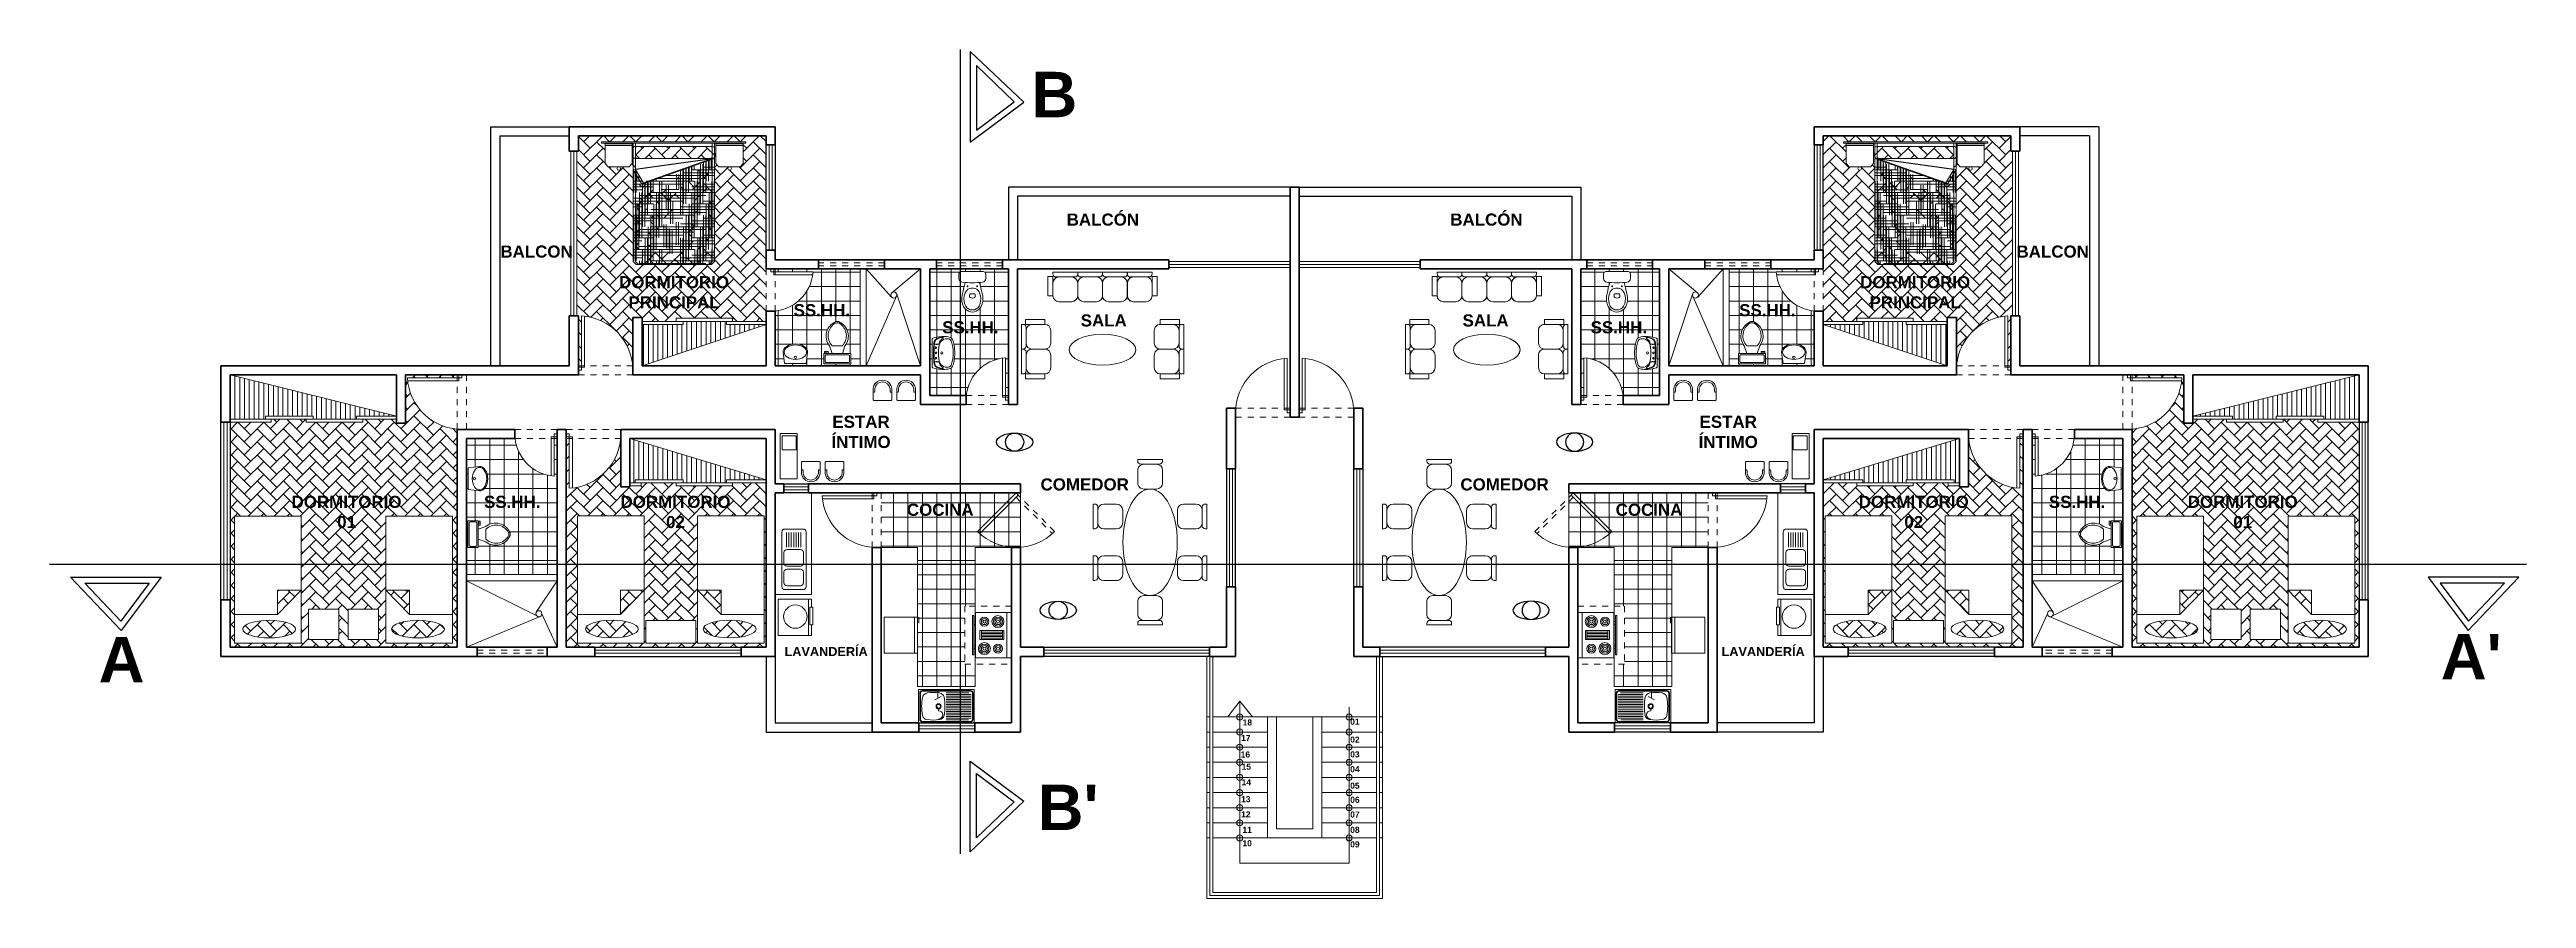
# Model space of a CAD drawing. Header units: millimetres. Extents: x 287 to 445, y 520 to 576.
# Drawn here: x 388.3 to 429.19, y 561.78 to 575.8 of the extents above; entities that cross this region are included whole.
import ezdxf

# ---------------------------------------------------------------- set-up
doc = ezdxf.new("R2010")
doc.units = ezdxf.units.MM
doc.header["$LTSCALE"] = 0.015
doc.linetypes.add('DASHED2', pattern=[9.525, 6.35, -3.175])
doc.layers.add('01 Corte', color=10, linetype='Continuous')
for name, color, linetype, lineweight in [('Muebles', 11, 'Continuous', 20), ('Muros', 41, 'Continuous', 60), ('Muros Bajos', 20, 'Continuous', 30), ('Proyecciones', 46, 'Continuous', 0), ('Puertas', 31, 'Continuous', 20), ('Texto', 133, 'Continuous', 20), ('Texturas', 38, 'Continuous', 0), ('Ventanas', 130, 'Continuous', 20)]:
    doc.layers.add(name, color=color, linetype=linetype, lineweight=lineweight)
pattern_1 = [(90, (-4.9632, 37.29303), (-0.079375, 5e-18), [])]
pattern_2 = [(0, (-4.9632, 37.29303), (0, 0.238125), []), (90, (-4.9632, 37.29303), (-0.238125, 1e-17), [])]
pattern_3 = [(180, (822.66971, 37.29303), (0, 0.238125), []), (90, (822.66971, 37.29303), (0.238125, 1e-17), [])]
pattern_4 = [(90, (822.66971, 37.29303), (0.079375, 5e-18), [])]
pattern_5 = [(45, (-4.9632, 37.29303), (2e-17, 0.215526147), [0.4572, -0.1524]), (135, (-4.85544, 37.40079), (2e-17, 0.215526147), [0.4572, -0.1524])]
pattern_6 = [(135, (822.66971, 37.29303), (-2e-17, 0.215526147), [0.4572, -0.1524]), (45, (822.56195, 37.40079), (-2e-17, 0.215526147), [0.4572, -0.1524])]

msp = doc.modelspace()

# ---------------------------------------------------------------- texts
at = {"layer": 'Texto'}
for s, insert, char_height, width, attachment_point in [('{\\fArial|b1|i0|c0|p34;B}', (404.887, 574.682), 0.75, 1.0727, 8), ('{\\fArial|b1|i0|c0|p34;\\H2x;BALCÓN}', (405.687, 573.091), 0.1, 1.0727, 2), ('{\\fArial|b1|i0|c0|p34;\\H2x;BALCÓN}', (412.02, 573.091), 0.1, 1.0727, 2), ('{\\fArial|b1|i0|c0|p34;\\H2x;BALCON}', (396.337, 572.563), 0.1, 1.0727, 2), ('{\\fArial|b1|i0|c0|p34;\\H2x;BALCON}', (421.369, 572.563), 0.1, 1.0727, 2), ('{\\fArial|b1|i0|c0|p34;\\H2x;DORMITORIO PRINCIPAL}', (398.607, 572.057), 0.1, 1.0727, 2), ('{\\fArial|b1|i0|c0|p34;\\H2x;DORMITORIO PRINCIPAL}', (419.099, 572.057), 0.1, 1.0727, 2), ('{\\fArial|b1|i0|c0|p34;\\H2x;SS.HH.}', (401.047, 571.594), 0.1, 1.0727, 2), ('{\\fArial|b1|i0|c0|p34;\\H2x;SS.HH.}', (403.5, 571.312), 0.1, 1.0727, 2), ('{\\fArial|b1|i0|c0|p34;\\H2x;SALA}', (405.701, 571.425), 0.1, 1.0727, 2), ('{\\fArial|b1|i0|c0|p34;\\H2x;SALA}', (412.006, 571.425), 0.1, 1.0727, 2), ('{\\fArial|b1|i0|c0|p34;\\H2x;SS.HH.}', (414.206, 571.312), 0.1, 1.0727, 2), ('{\\fArial|b1|i0|c0|p34;\\H2x;SS.HH.}', (416.659, 571.594), 0.1, 1.0727, 2), ('{\\fArial|b1|i0|c0|p34;\\H2x;ESTAR ÍNTIMO}', (401.694, 569.751), 0.1, 1.0727, 2), ('{\\fArial|b1|i0|c0|p34;\\H2x;ESTAR ÍNTIMO}', (416.012, 569.751), 0.1, 1.0727, 2), ('{\\fArial|b1|i0|c0|p34;\\H2x;COMEDOR}', (405.387, 568.716), 0.1, 1.0727, 2), ('{\\fArial|b1|i0|c0|p34;\\H2x;COMEDOR}', (412.319, 568.716), 0.1, 1.0727, 2), ('{\\fArial|b1|i0|c0|p34;\\H2x;DORMITORIO 01}', (393.2, 568.428), 0.1, 1.0727, 2), ('{\\fArial|b1|i0|c0|p34;\\H2x;SS.HH.}', (395.935, 568.428), 0.1, 1.0727, 2), ('{\\fArial|b1|i0|c0|p34;\\H2x;DORMITORIO 02}', (398.631, 568.428), 0.1, 1.0727, 2), ('{\\fArial|b1|i0|c0|p34;\\H2x;COCINA}', (403.002, 568.298), 0.1, 1.0727, 2), ('{\\fArial|b1|i0|c0|p34;\\H2x;COCINA}', (414.704, 568.298), 0.1, 1.0727, 2), ('{\\fArial|b1|i0|c0|p34;\\H2x;DORMITORIO 02}', (419.075, 568.428), 0.1, 1.0727, 2), ('{\\fArial|b1|i0|c0|p34;\\H2x;SS.HH.}', (421.771, 568.428), 0.1, 1.0727, 2), ('{\\fArial|b1|i0|c0|p34;\\H2x;DORMITORIO 01}', (424.506, 568.428), 0.1, 1.0727, 2), ('{\\fArial|b1|i0|c0|p34;A}', (389.485, 565.348), 0.75, 1.0727, 8), ("{\\fArial|b1|i0|c0|p34;A'}", (428.28, 565.397), 0.75, 1.0727, 8), ('{\\fArial|b1|i0|c0|p34;LAVANDERÍA}', (401.118, 565.93), 0.15, 1.0727, 2), ('{\\fArial|b1|i0|c0|p34;LAVANDERÍA}', (416.588, 565.93), 0.15, 1.0727, 2), ('{\\fArial|b1|i0|c0|p34;17}', (408.047, 564.478), 0.1, 0.1369, 2), ('{\\fArial|b1|i0|c0|p34;18}', (408.073, 564.734), 0.1, 0.1369, 2), ('{\\fArial|b1|i0|c0|p34;01}', (409.848, 564.747), 0.1, 0.1369, 2), ('{\\fArial|b1|i0|c0|p34;02}', (409.848, 564.45), 0.1, 0.1369, 2), ('{\\fArial|b1|i0|c0|p34;16}', (408.04, 564.205), 0.1, 0.1369, 2), ('{\\fArial|b1|i0|c0|p34;15}', (408.055, 564.003), 0.1, 0.1369, 2), ('{\\fArial|b1|i0|c0|p34;03}', (409.848, 564.207), 0.1, 0.1369, 2), ('{\\fArial|b1|i0|c0|p34;04}', (409.848, 563.963), 0.1, 0.1369, 2), ("{\\fArial|b1|i0|c0|p34;B'}", (405.113, 562.906), 0.75, 1.0727, 8), ('{\\fArial|b1|i0|c0|p34;14}', (408.055, 563.745), 0.1, 0.1369, 2), ('{\\fArial|b1|i0|c0|p34;05}', (409.848, 563.69), 0.1, 0.1369, 2), ('{\\fArial|b1|i0|c0|p34;13}', (408.047, 563.467), 0.1, 0.1369, 2), ('{\\fArial|b1|i0|c0|p34;12}', (408.047, 563.216), 0.1, 0.1369, 2), ('{\\fArial|b1|i0|c0|p34;06}', (409.848, 563.456), 0.1, 0.1369, 2), ('{\\fArial|b1|i0|c0|p34;07}', (409.848, 563.213), 0.1, 0.1369, 2), ('{\\fArial|b1|i0|c0|p34;11}', (408.069, 562.96), 0.1, 0.1369, 2), ('{\\fArial|b1|i0|c0|p34;10}', (408.069, 562.739), 0.1, 0.1369, 2), ('{\\fArial|b1|i0|c0|p34;08}', (409.848, 562.96), 0.1, 0.1369, 2), ('{\\fArial|b1|i0|c0|p34;09}', (409.848, 562.72), 0.1, 0.1369, 2)]:
    msp.add_mtext(s, dxfattribs=dict(at, insert=insert, char_height=char_height, width=width, attachment_point=attachment_point))

# ---------------------------------------------------------------- blocks, each defined once
blk = doc.blocks.new('p04')
at = {"layer": 'Proyecciones', "linetype": 'DASHED2'}
for p, q in [((451.095, 543.079), (451.995, 543.079)), ((451.095, 542.929), (451.995, 542.929))]:
    blk.add_line(p, q, dxfattribs=at)
at = {"layer": 'Puertas'}
for p, q in [((451.145, 543.902), (451.145, 543.004)), ((451.195, 543.898), (451.195, 543.054)), ((451.095, 543.054), (451.195, 543.054)), ((451.095, 543.004), (451.145, 543.004))]:
    blk.add_line(p, q, dxfattribs=at)
blk.add_arc((451.095, 543.004), 0.9, 0, 86.8153, dxfattribs=at)
blk = doc.blocks.new('P02')
at = {"layer": 'Proyecciones', "linetype": 'DASHED2'}
for p, q in [((454.165, 543.091), (454.865, 543.091)), ((454.165, 542.941), (454.865, 542.941))]:
    blk.add_line(p, q, dxfattribs=at)
at = {"layer": 'Puertas'}
for p, q in [((454.215, 543.714), (454.215, 543.016)), ((454.265, 543.708), (454.265, 543.066)), ((454.165, 543.066), (454.265, 543.066)), ((454.165, 543.016), (454.215, 543.016))]:
    blk.add_line(p, q, dxfattribs=at)
blk.add_arc((454.165, 543.016), 0.7, 0, 85.904, dxfattribs=at)
blk = doc.blocks.new('Inodoro01')
at = {"layer": 'Muebles'}
for p, q in [((431.03, 548.573), (430.958, 548.573)), ((431.07, 548.533), (431.07, 548.35)), ((430.668, 548.398), (430.688, 548.398)), ((430.668, 548.302), (430.688, 548.302)), ((431.03, 548.128), (430.958, 548.128)), ((431.07, 548.168), (431.07, 548.35))]:
    blk.add_line(p, q, dxfattribs=at)
for centre in [(430.827, 548.43), (430.827, 548.27)]:
    blk.add_circle(centre, 0.0075, dxfattribs=at)
for centre, radius, start, end in [((430.562, 548.35), 0.16, 132.4362, 180), ((430.562, 548.35), 0.126, 119.1161, 180), ((430.616, 548.265), 0.26, 87.6972, 128.7131), ((430.617, 548.239), 0.25, 77.6166, 117.7303), ((430.581, 547.927), 0.6, 77.7093, 85.6206), ((430.62, 548.238), 0.25, 62.5973, 78.3805), ((430.207, 546.064), 2.5, 74.1539, 78.4256), ((430.682, 548.357), 0.116, 6.2419, 62.5973), ((432.289, 548.35), 1.404, 173.2069, 180), ((430.958, 548.509), 0.064, 90, 173.2069), ((431.03, 548.533), 0.04, 0, 90), ((430.562, 548.35), 0.16, 180, 227.5638), ((430.562, 548.35), 0.126, 180, 240.8839), ((430.616, 548.435), 0.26, 231.2869, 272.3028), ((430.617, 548.461), 0.25, 242.2697, 282.3834), ((430.581, 548.773), 0.6, 274.3794, 282.2907), ((430.692, 548.35), 0.06, 143.1301, 180), ((430.692, 548.35), 0.06, 180, 216.8699), ((430.668, 548.368), 0.03, 90, 143.1301), ((430.668, 548.332), 0.03, 216.8699, 270), ((430.62, 548.462), 0.25, 281.6195, 297.4027), ((430.688, 548.383), 0.015, 6.6492, 90), ((430.688, 548.317), 0.015, 270, 353.3508), ((430.405, 548.35), 0.3, 0, 6.6492), ((430.405, 548.35), 0.3, 353.3508, 0), ((430.207, 550.636), 2.5, 281.5744, 285.8461), ((430.682, 548.343), 0.116, 297.4027, 353.7581), ((430.618, 548.35), 0.18, 0, 6.2419), ((430.618, 548.35), 0.18, 353.7581, 0), ((432.289, 548.35), 1.404, 180, 186.7931), ((430.958, 548.192), 0.064, 186.7931, 270), ((431.03, 548.168), 0.04, 270, 0)]:
    blk.add_arc(centre, radius, start, end, dxfattribs=at)
blk = doc.blocks.new('lavado01')
at = {"layer": 'Muebles'}
for q in [(431.072, 547.987), (431.072, 547.519)]:
    blk.add_line((431.072, 547.753), q, dxfattribs=at)
for centre, major_axis, start_param, end_param in [((430.798, 547.937), (0, -0.0778), 3.509542, 4.233442), ((430.828, 547.83), (0, -0.19), 3.251717, 3.471059), ((430.83, 547.833), (0, -0.156), 2.530502, 3.344376), ((430.897, 547.334), (0, -0.692), 3.197279, 3.285244), ((430.871, 547.161), (0, -0.864), 2.885319, 3.151657), ((430.846, 547.592), (0, -0.432), 2.729477, 3.031053), ((430.897, 548.004), (0, -0.00692), 3.004018, 5.780923), ((430.826, 547.86), (0, -0.158), 2.058891, 2.638863), ((430.831, 547.888), (0, -0.131), 1.774316, 2.565809), ((430.846, 547.592), (0, -0.423), 2.745531, 3.004018), ((431.063, 547.987), (0, -0.0104), 1.570796, 2.885319), ((431.276, 547.753), (0, -0.648), 4.517416, 4.712389), ((431.276, 547.753), (0, -0.648), 4.712389, 4.907362), ((431.162, 547.774), (0, -0.519), 4.317781, 4.509376), ((431.162, 547.732), (0, -0.519), -1.367783, -1.176189), ((431.226, 547.753), (0, -0.562), 4.377766, 4.712389), ((431.226, 547.753), (0, -0.562), -1.570796, -1.236173), ((430.816, 547.913), (0, -0.0735), 3.344376, 4.377766), ((430.831, 547.617), (0, -0.131), 0.575783, 1.367277), ((430.839, 547.847), (0, -0.138), 2.12516, 2.530502), ((430.839, 547.659), (0, -0.138), 0.61109, 1.016433), ((430.954, 547.915), (0, -0.0104), 3.796945, 5.851261), ((430.954, 547.59), (0, -0.0104), 3.573517, 5.627833), ((430.944, 547.93), (0, -0.00864), 0.655353, 2.058891), ((430.951, 547.908), (0, -0.00134), 2.680944, 4.925095), ((430.998, 548.023), (0, -0.13), -0.432135, 0.265821), ((430.998, 547.482), (0, -0.13), 2.875772, 3.573728), ((430.951, 547.597), (0, -0.00134), 4.499683, 6.743833), ((430.839, 547.847), (0, -0.138), 1.718468, 2.006825), ((430.839, 547.659), (0, -0.138), 1.134768, 1.423124), ((430.998, 548.023), (0, -0.125), -0.432135, 0.265821), ((430.998, 547.482), (0, -0.125), 2.875772, 3.573728), ((430.277, 547.753), (0, -0.778), 1.570796, 1.718468), ((430.277, 547.753), (0, -0.778), 1.423124, 1.570796), ((430.965, 547.911), (0, -0.0778), 1.848555, 2.745531), ((430.969, 547.909), (0, -0.086), 1.671495, 2.729477), ((430.969, 547.596), (0, -0.086), 0.412116, 1.470097), ((431.027, 547.913), (0, -0.0104), 0.114993, 1.263752), ((431.027, 547.593), (0, -0.0104), 1.87784, 3.0266), ((431.026, 547.908), (0, -0.0104), 0.265821, 1.699459), ((431.026, 547.597), (0, -0.0104), 1.442133, 2.875772), ((430.898, 547.889), (0, -0.156), 1.699459, 1.848555), ((430.898, 547.616), (0, -0.156), 1.293038, 1.442133), ((429.593, 547.753), (0, -1.63), 1.570796, 1.664023), ((429.593, 547.753), (0, -1.63), 1.47757, 1.570796), ((429.593, 547.753), (0, -1.642), 1.570796, 1.671495), ((429.593, 547.753), (0, -1.642), 1.470097, 1.570796), ((430.798, 547.568), (0, -0.0778), -1.09185, -0.36795), ((430.816, 547.592), (0, -0.0735), -1.236173, -0.202783), ((430.828, 547.675), (0, -0.19), -0.329466, -0.110124), ((430.83, 547.673), (0, -0.156), -0.202783, 0.61109), ((430.897, 548.171), (0, -0.692), -0.143651, -0.055686), ((430.871, 548.345), (0, -0.864), -0.010064, 0.256274), ((430.846, 547.913), (0, -0.432), 0.11054, 0.412116), ((430.897, 547.501), (0, -0.00692), 3.643855, 6.42076), ((430.826, 547.645), (0, -0.158), 0.502729, 1.082702), ((430.846, 547.913), (0, -0.423), 0.137574, 0.396061), ((430.944, 547.575), (0, -0.00864), 1.082702, 2.48624), ((430.965, 547.594), (0, -0.0778), 0.396061, 1.293038), ((431.063, 547.519), (0, -0.0104), 0.256274, 1.570796)]:
    blk.add_ellipse(centre, major_axis=major_axis, ratio=0.888889, start_param=start_param, end_param=end_param, dxfattribs=at)
for centre, major_axis in [((430.915, 547.753), (0, -0.0199)), ((431.011, 547.753), (0, -0.0151)), ((431.011, 547.839), (0, -0.013)), ((431.011, 547.666), (0, -0.013))]:
    blk.add_ellipse(centre, major_axis=major_axis, ratio=0.888889, dxfattribs=at)
blk = doc.blocks.new('lavaplatos')
at = {"layer": 'Muebles'}
for p, q in [((423.153, 544.413), (423.703, 544.413)), ((423.153, 543.495), (423.153, 544.413)), ((423.167, 543.559), (423.167, 544.349)), ((423.178, 543.559), (423.178, 544.349)), ((423.212, 544.394), (423.644, 544.394)), ((423.212, 544.383), (423.644, 544.383)), ((423.428, 544.383), (423.461, 544.383)), ((423.678, 544.349), (423.678, 543.559)), ((423.689, 544.349), (423.689, 543.559)), ((423.703, 544.413), (423.703, 543.495)), ((423.703, 544.341), (423.703, 543.641)), ((423.703, 544.341), (423.703, 543.641)), ((423.703, 544.341), (423.703, 543.641)), ((423.153, 544.11), (423.153, 544.055)), ((423.203, 543.956), (423.203, 543.588)), ((423.231, 543.956), (423.231, 543.546)), ((423.259, 543.956), (423.259, 543.546)), ((423.287, 543.956), (423.287, 543.546)), ((423.316, 543.956), (423.316, 543.546)), ((423.344, 543.956), (423.344, 543.546)), ((423.385, 544.083), (423.355, 544.083)), ((423.372, 543.956), (423.372, 543.546)), ((423.4, 543.956), (423.4, 543.546)), ((423.428, 543.956), (423.428, 543.546)), ((423.456, 543.956), (423.456, 543.546)), ((423.484, 543.956), (423.484, 543.546)), ((423.512, 543.956), (423.512, 543.546)), ((423.592, 544.041), (423.537, 544.147)), ((423.54, 543.956), (423.54, 543.546)), ((423.678, 544.094), (423.564, 544.094)), ((423.568, 543.956), (423.568, 543.546)), ((423.596, 543.956), (423.596, 543.546)), ((423.624, 543.956), (423.624, 543.546)), ((423.652, 543.956), (423.652, 543.586)), ((423.153, 543.495), (423.703, 543.495)), ((423.212, 543.525), (423.644, 543.525)), ((423.212, 543.514), (423.644, 543.514))]:
    blk.add_line(p, q, dxfattribs=at)
for radius in [0.0427, 0.0427, 0.0309]:
    blk.add_circle((423.428, 544.083), radius, dxfattribs=at)
for centre, radius, start, end in [((423.212, 544.349), 0.0449, 90, 180), ((423.212, 544.349), 0.0337, 90, 180), ((423.291, 544.266), 0.0842, 100.3812, 172.77), ((423.428, 543.521), 0.842, 79.6188, 100.3812), ((423.564, 544.263), 0.0842, 7.23, 79.6188), ((423.644, 544.349), 0.0449, 0, 90), ((423.644, 544.349), 0.0337, 0, 90), ((424.043, 544.171), 0.842, 172.77, 187.23), ((423.291, 544.075), 0.0842, 187.23, 259.6188), ((423.286, 544.083), 0.0681, 180.4616, 359.5384), ((423.428, 544.821), 0.842, 259.6188, 280.3812), ((423.564, 544.075), 0.0842, 280.3812, 352.77), ((422.813, 544.171), 0.842, 352.77, 7.23), ((423.212, 543.559), 0.0449, 180, 270), ((423.212, 543.559), 0.0337, 180, 270), ((423.644, 543.559), 0.0337, 270, 0), ((423.644, 543.559), 0.0449, 270, 0)]:
    blk.add_arc(centre, radius, start, end, dxfattribs=at)
blk = doc.blocks.new('cocina')
at = {"layer": 'Muebles'}
for p, q in [((421.594, 544.645), (421.594, 545.241)), ((421.594, 545.241), (422.339, 545.241)), ((421.594, 545.167), (422.339, 545.167)), ((422.339, 545.241), (422.339, 544.645)), ((421.892, 544.72), (421.892, 545.117)), ((421.892, 545.117), (422.041, 545.117)), ((421.892, 545.092), (422.041, 545.092)), ((422.041, 544.745), (421.892, 544.745)), ((421.917, 544.745), (421.917, 545.092)), ((421.942, 545.092), (421.942, 544.745)), ((421.967, 544.745), (421.967, 545.092)), ((421.991, 545.092), (421.991, 544.745)), ((422.016, 544.745), (422.016, 545.092)), ((422.041, 545.117), (422.041, 544.72)), ((422.339, 544.645), (421.594, 544.645)), ((421.644, 544.595), (421.644, 544.62)), ((421.644, 544.62), (422.29, 544.62)), ((422.29, 544.595), (421.644, 544.595)), ((421.743, 544.645), (421.743, 544.62)), ((421.793, 544.62), (421.793, 544.645)), ((422.041, 544.72), (421.892, 544.72)), ((422.141, 544.62), (422.141, 544.645)), ((422.19, 544.645), (422.19, 544.62)), ((422.29, 544.62), (422.29, 544.595))]:
    blk.add_line(p, q, dxfattribs=at)
for centre, radius in [((421.743, 545.018), 0.0994), ((421.743, 545.018), 0.0745), ((421.743, 544.794), 0.0745), ((421.743, 545.018), 0.0497), ((421.743, 544.794), 0.0497), ((421.743, 545.018), 0.0248), ((421.743, 544.794), 0.0248), ((422.19, 544.794), 0.0994), ((422.19, 545.018), 0.0745), ((422.19, 544.794), 0.0745), ((422.19, 545.018), 0.0497), ((422.19, 544.794), 0.0497), ((422.19, 545.018), 0.0248), ((422.19, 544.794), 0.0248)]:
    blk.add_circle(centre, radius, dxfattribs=at)
blk = doc.blocks.new('sala')
at = {"layer": 'Muebles'}
for p, q in [((416.476, 543.207), (416.476, 542.797)), ((416.503, 543.207), (416.476, 543.207)), ((416.544, 543.207), (416.544, 543.29)), ((416.544, 543.29), (416.862, 543.29)), ((416.862, 543.207), (416.544, 543.207)), ((416.553, 542.847), (416.553, 543.157)), ((416.553, 543.107), (416.553, 542.897)), ((416.862, 543.207), (416.653, 543.207)), ((416.862, 543.29), (416.862, 543.207)), ((416.962, 542.897), (416.962, 543.107)), ((416.476, 542.797), (416.476, 542.388)), ((416.503, 542.797), (416.476, 542.797)), ((416.476, 542.797), (416.503, 542.797)), ((416.553, 542.438), (416.553, 542.747)), ((416.553, 542.697), (416.553, 542.488)), ((416.862, 542.797), (416.653, 542.797)), ((416.653, 542.797), (416.862, 542.797)), ((416.962, 542.488), (416.962, 542.697)), ((416.476, 542.388), (416.503, 542.388)), ((416.862, 542.388), (416.544, 542.388)), ((416.544, 542.388), (416.544, 542.305)), ((416.544, 542.305), (416.862, 542.305)), ((416.653, 542.388), (416.862, 542.388)), ((416.862, 542.305), (416.862, 542.388)), ((416.914, 541.596), (416.914, 541.914)), ((416.914, 541.914), (416.997, 541.914)), ((416.997, 541.705), (416.997, 541.914)), ((416.997, 541.914), (416.997, 541.596)), ((417.097, 542.014), (417.307, 542.014)), ((417.407, 541.705), (417.407, 541.914)), ((417.407, 541.914), (417.407, 541.705)), ((417.507, 542.014), (417.716, 542.014)), ((417.816, 541.705), (417.816, 541.914)), ((417.816, 541.914), (417.816, 541.705)), ((417.916, 542.014), (418.126, 542.014)), ((418.226, 541.705), (418.226, 541.914)), ((418.226, 541.914), (418.226, 541.705)), ((418.326, 542.014), (418.535, 542.014)), ((418.635, 541.914), (418.635, 541.705)), ((418.635, 541.914), (418.635, 541.596)), ((418.718, 541.914), (418.635, 541.914)), ((418.718, 541.596), (418.718, 541.914)), ((416.997, 541.596), (416.914, 541.596)), ((416.997, 541.528), (416.997, 541.555)), ((417.407, 541.528), (416.997, 541.528)), ((417.047, 541.605), (417.357, 541.605)), ((417.307, 541.605), (417.097, 541.605)), ((417.407, 541.528), (417.407, 541.555)), ((417.407, 541.555), (417.407, 541.528)), ((417.816, 541.528), (417.407, 541.528)), ((417.457, 541.605), (417.766, 541.605)), ((417.716, 541.605), (417.507, 541.605)), ((417.816, 541.528), (417.816, 541.555)), ((417.816, 541.555), (417.816, 541.528)), ((418.226, 541.528), (417.816, 541.528)), ((417.866, 541.605), (418.176, 541.605)), ((418.126, 541.605), (417.916, 541.605)), ((418.226, 541.528), (418.226, 541.555)), ((418.226, 541.555), (418.226, 541.528)), ((418.635, 541.528), (418.226, 541.528)), ((418.276, 541.605), (418.585, 541.605)), ((418.535, 541.605), (418.326, 541.605)), ((418.635, 541.596), (418.718, 541.596)), ((418.635, 541.555), (418.635, 541.528))]:
    blk.add_line(p, q, dxfattribs=at)
for centre, radius, start, end in [((416.503, 543.157), 0.05, 0, 90), ((416.653, 543.107), 0.1, 90, 180), ((416.862, 543.107), 0.1, 0, 90), ((416.503, 542.847), 0.05, 270, 0), ((416.503, 542.747), 0.05, 0, 90), ((416.653, 542.897), 0.1, 180, 270), ((416.653, 542.697), 0.1, 90, 180), ((416.862, 542.897), 0.1, 270, 0), ((416.862, 542.697), 0.1, 0, 90), ((416.503, 542.438), 0.05, 270, 0), ((416.653, 542.488), 0.1, 180, 270), ((416.862, 542.488), 0.1, 270, 0), ((417.097, 541.914), 0.1, 90, 180), ((417.307, 541.914), 0.1, 360, 90), ((417.507, 541.914), 0.1, 90, 180), ((417.716, 541.914), 0.1, 0, 90), ((417.916, 541.914), 0.1, 90, 180), ((418.126, 541.914), 0.1, 0, 90), ((418.326, 541.914), 0.1, 90, 180), ((418.535, 541.914), 0.1, 0, 90), ((417.097, 541.705), 0.1, 180, 270), ((417.047, 541.555), 0.05, 90, 180), ((417.307, 541.705), 0.1, 270, 0), ((417.357, 541.555), 0.05, 0, 90), ((417.507, 541.705), 0.1, 180, 270), ((417.457, 541.555), 0.05, 90, 180), ((417.716, 541.705), 0.1, 270, 360), ((417.766, 541.555), 0.05, 360, 90), ((417.916, 541.705), 0.1, 180, 270), ((417.866, 541.555), 0.05, 90, 180), ((418.126, 541.705), 0.1, 270, 360), ((418.176, 541.555), 0.05, 360, 90), ((418.326, 541.705), 0.1, 180, 270), ((418.276, 541.555), 0.05, 90, 180), ((418.535, 541.705), 0.1, 270, 0), ((418.585, 541.555), 0.05, 0, 90)]:
    blk.add_arc(centre, radius, start, end, dxfattribs=at)
blk.add_ellipse((417.816, 542.807), major_axis=(-0.549, 0), ratio=0.464286, dxfattribs=at)
blk = doc.blocks.new('refrigeradora')
at = {"layer": 'Muebles'}
for p, q in [((420.11, 549.881), (420.11, 550.481)), ((420.16, 550.481), (420.71, 550.481)), ((420.16, 549.881), (420.16, 550.481)), ((420.66, 550.481), (420.66, 549.881)), ((420.71, 550.481), (420.71, 549.881)), ((420.71, 549.881), (420.16, 549.881)), ((420.73, 549.881), (420.73, 549.981))]:
    blk.add_line(p, q, dxfattribs=at)
blk = doc.blocks.new('silla01')
at = {"layer": 'Muebles'}
for p, q in [((420.99, 543.918), (420.99, 543.708)), ((421.3, 544.018), (421.09, 544.018)), ((421.4, 543.708), (421.4, 543.918)), ((420.99, 543.558), (420.99, 543.532)), ((420.99, 543.532), (421.4, 543.532)), ((421.35, 543.608), (421.04, 543.608)), ((421.09, 543.608), (421.3, 543.608)), ((421.4, 543.532), (421.4, 543.558))]:
    blk.add_line(p, q, dxfattribs=at)
for centre, radius, start, end in [((421.09, 543.918), 0.1, 90, 180), ((421.3, 543.918), 0.1, 360, 90), ((421.09, 543.708), 0.1, 180, 270), ((421.04, 543.558), 0.05, 90, 180), ((421.3, 543.708), 0.1, 270, 360), ((421.35, 543.558), 0.05, 360, 90)]:
    blk.add_arc(centre, radius, start, end, dxfattribs=at)
blk = doc.blocks.new('comedor')
at = {"layer": 'Muebles'}
blk.add_ellipse((421.545, 544.456), major_axis=(-0.88, 0), ratio=0.50965, dxfattribs=at)
for p, rotation in [((842.313, 1088.927), 180.0000000000026), ((966.443, 123.261), 90), ((0.777, -0.014), 2.557953848736361e-12)]:
    blk.add_blockref('silla01', p, dxfattribs=dict(at, rotation=rotation))
at = {"layer": 'Muebles', "xscale": -1}
for p, rotation in [((0.777, 1088.927), 179.9999999999974), ((-123.353, 123.261), 270), ((842.313, -0.014), 359.9999999999975)]:
    blk.add_blockref('silla01', p, dxfattribs=dict(at, rotation=rotation))
blk = doc.blocks.new('Cama P12')
at = {"layer": 'Muebles'}
for p, q in [((428.793, 546.409), (428.793, 544.309)), ((429.893, 546.409), (428.793, 546.409)), ((429.893, 544.309), (429.893, 546.409)), ((430.016, 546.348), (430.016, 545.848)), ((430.516, 546.348), (430.016, 546.348)), ((430.516, 545.848), (430.516, 546.348)), ((429.504, 545.935), (428.793, 545.935)), ((429.504, 545.935), (429.504, 545.531)), ((429.893, 545.531), (429.504, 545.935)), ((430.016, 545.848), (430.516, 545.848)), ((429.504, 545.531), (429.893, 545.531)), ((428.793, 544.309), (429.893, 544.309))]:
    blk.add_line(p, q, dxfattribs=at)
at = {"layer": 'Muebles', "extrusion": (0, 0, -1)}
blk.add_ellipse((429.364, 546.177), major_axis=(-0.436, 0), ratio=0.332956, dxfattribs=at)
blk = doc.blocks.new('persona')
blk.add_circle((422.895, 544.36), 0.15)
blk.add_ellipse((422.895, 544.36), major_axis=(0.3, 0), ratio=0.5)
blk = doc.blocks.new('inodoro 02')
at = {"layer": 'Muebles'}
for p, q in [((418.605, 542.458, 0.086), (418.605, 542.903, 0.086)), ((418.605, 542.903, 0.086), (418.775, 542.903, 0.086)), ((418.627, 542.5, 0.086), (418.627, 542.861, 0.086)), ((418.648, 542.882, 0.086), (418.733, 542.882, 0.086)), ((418.754, 542.861, 0.086), (418.754, 542.5, 0.086)), ((418.775, 542.903, 0.086), (418.775, 542.458, 0.086)), ((418.786, 542.85, 0.086), (418.775, 542.85, 0.086)), ((418.775, 542.829, 0.086), (418.807, 542.829, 0.086)), ((418.775, 542.765, 0.086), (418.902, 542.808, 0.086)), ((418.807, 542.893, 0.086), (418.786, 542.893, 0.086)), ((418.786, 542.893, 0.086), (418.786, 542.85, 0.086)), ((418.807, 542.829, 0.086), (418.807, 542.893, 0.086)), ((418.902, 542.596, 0.086), (418.902, 542.765, 0.086)), ((418.775, 542.458, 0.086), (418.605, 542.458, 0.086)), ((418.733, 542.479, 0.086), (418.648, 542.479, 0.086)), ((418.775, 542.596, 0.086), (418.902, 542.553, 0.086))]:
    blk.add_line(p, q, dxfattribs=at)
for centre, radius, start, end in [((418.645, 542.863, 0.086), 0.0187, 81.8699, 188.1301), ((418.735, 542.863, 0.086), 0.0187, 351.8699, 98.1301), ((419.063, 542.606, 0.086), 0.258, 22.0286, 128.5309), ((419.068, 542.591, 0.086), 0.24, 31.0532, 133.6323), ((419.197, 542.681, 0.086), 0.0848, 335.7318, 24.2682), ((419.221, 542.681, 0.086), 0.0848, 344.8605, 15.1395), ((418.645, 542.498, 0.086), 0.0187, 171.8699, 278.1301), ((418.735, 542.498, 0.086), 0.0187, 261.8699, 8.1301), ((419.063, 542.755, 0.086), 0.258, 231.4693, 337.9716), ((419.068, 542.77, 0.086), 0.24, 226.3679, 328.947)]:
    blk.add_arc(centre, radius, start, end, dxfattribs=at)
blk = doc.blocks.new('lavado 02')
at = {"layer": 'Muebles', "linetype": 'Continuous'}
for p, q in [((419.479, 542.267), (419.505, 542.454)), ((419.499, 542.29), (419.496, 542.267)), ((419.51, 542.312), (419.499, 542.29)), ((419.505, 542.454), (419.505, 542.454)), ((419.505, 542.454), (419.859, 542.454)), ((419.527, 542.333), (419.51, 542.312)), ((419.55, 542.351), (419.527, 542.333)), ((419.578, 542.366), (419.55, 542.351)), ((419.611, 542.377), (419.578, 542.366)), ((419.646, 542.384), (419.611, 542.377)), ((419.682, 542.386), (419.646, 542.384)), ((419.718, 542.384), (419.682, 542.386)), ((419.753, 542.377), (419.718, 542.384)), ((419.785, 542.366), (419.753, 542.377)), ((419.814, 542.351), (419.785, 542.366)), ((419.837, 542.333), (419.814, 542.351)), ((419.854, 542.312), (419.837, 542.333)), ((419.864, 542.29), (419.854, 542.312)), ((419.859, 542.454), (419.859, 542.454)), ((419.859, 542.454), (419.885, 542.267)), ((419.868, 542.267), (419.864, 542.29)), ((419.483, 542.24), (419.479, 542.267)), ((419.494, 542.214), (419.483, 542.24)), ((419.513, 542.191), (419.494, 542.214)), ((419.496, 542.267), (419.499, 542.243)), ((419.499, 542.243), (419.51, 542.221)), ((419.51, 542.221), (419.527, 542.2)), ((419.538, 542.17), (419.513, 542.191)), ((419.527, 542.2), (419.55, 542.182)), ((419.569, 542.153), (419.538, 542.17)), ((419.55, 542.182), (419.578, 542.167)), ((419.604, 542.14), (419.569, 542.153)), ((419.578, 542.167), (419.611, 542.156)), ((419.642, 542.132), (419.604, 542.14)), ((419.611, 542.156), (419.646, 542.149)), ((419.682, 542.13), (419.642, 542.132)), ((419.646, 542.149), (419.682, 542.147)), ((419.682, 542.147), (419.718, 542.149)), ((419.721, 542.132), (419.682, 542.13)), ((419.718, 542.149), (419.753, 542.156)), ((419.76, 542.14), (419.721, 542.132)), ((419.753, 542.156), (419.785, 542.167)), ((419.795, 542.153), (419.76, 542.14)), ((419.785, 542.167), (419.814, 542.182)), ((419.825, 542.17), (419.795, 542.153)), ((419.814, 542.182), (419.837, 542.2)), ((419.851, 542.191), (419.825, 542.17)), ((419.837, 542.2), (419.854, 542.221)), ((419.87, 542.214), (419.851, 542.191)), ((419.854, 542.221), (419.864, 542.243)), ((419.864, 542.243), (419.868, 542.267)), ((419.881, 542.24), (419.87, 542.214)), ((419.885, 542.267), (419.881, 542.24))]:
    blk.add_line(p, q, dxfattribs=at)
blk.add_circle((419.682, 542.352), 0.0203, dxfattribs=at)
blk = doc.blocks.new('cama 001')
at = {"layer": 'Muebles'}
for p, q in [((404.394, 530.802), (404.394, 528.702)), ((405.494, 530.802), (404.394, 530.802)), ((405.494, 528.702), (405.494, 530.802)), ((404.394, 529.579), (404.784, 529.176)), ((404.784, 529.579), (404.394, 529.579)), ((404.784, 529.176), (404.784, 529.579)), ((404.784, 529.176), (405.494, 529.176)), ((404.394, 528.702), (405.494, 528.702))]:
    blk.add_line(p, q, dxfattribs=at)
at = {"layer": 'Muebles', "extrusion": (0, 0, -1)}
blk.add_ellipse((404.924, 528.934), major_axis=(0.436, 0), ratio=0.332956, dxfattribs=at)
blk = doc.blocks.new('cama2plazas')
at = {"layer": 'Muebles'}
for p, q in [((428.469, 543.012), (428.496, 543.012)), ((428.469, 540.669), (428.469, 543.012)), ((428.469, 540.669), (428.469, 543.012)), ((428.469, 543.012), (428.496, 543.012)), ((428.469, 540.631), (428.469, 542.974)), ((428.469, 540.631), (428.469, 542.974)), ((428.496, 540.669), (428.496, 543.012)), ((428.496, 540.669), (428.496, 543.012)), ((428.496, 540.631), (428.496, 542.974)), ((428.496, 540.631), (428.496, 542.974)), ((428.502, 542.518), (428.502, 542.968)), ((428.502, 542.968), (428.832, 542.968)), ((428.502, 542.968), (428.832, 542.968)), ((428.502, 542.518), (428.502, 542.968)), ((428.53, 542.518), (428.53, 542.968)), ((428.53, 542.518), (428.53, 542.968)), ((428.882, 542.918), (428.832, 542.968)), ((428.882, 542.918), (428.832, 542.968)), ((428.882, 542.568), (428.882, 542.918)), ((428.882, 542.568), (428.882, 542.918)), ((428.496, 542.493), (428.739, 542.493)), ((428.496, 542.493), (428.739, 542.493)), ((428.496, 542.455), (428.739, 542.455)), ((428.496, 542.455), (428.739, 542.455)), ((428.502, 542.518), (428.832, 542.518)), ((428.502, 542.518), (428.832, 542.518)), ((428.546, 541.222), (428.546, 542.463)), ((428.546, 541.222), (428.546, 542.463)), ((428.546, 541.184), (428.546, 542.425)), ((428.546, 541.184), (428.546, 542.425)), ((428.576, 542.493), (428.716, 542.493)), ((428.576, 542.493), (428.716, 542.493)), ((428.576, 542.455), (428.716, 542.455)), ((428.576, 542.455), (428.716, 542.455)), ((428.746, 542.493), (429.161, 541.328)), ((430.446, 542.493), (428.746, 542.493)), ((428.746, 542.493), (428.927, 541.188)), ((428.746, 542.493), (428.927, 541.188)), ((430.446, 542.493), (428.746, 542.493)), ((428.746, 542.493), (429.161, 541.328)), ((428.746, 541.22), (428.746, 542.463)), ((428.746, 541.22), (428.746, 542.463)), ((428.746, 542.455), (429.161, 541.29)), ((430.446, 542.455), (428.746, 542.455)), ((428.746, 542.455), (428.927, 541.15)), ((428.746, 542.455), (428.927, 541.15)), ((430.446, 542.455), (428.746, 542.455)), ((428.746, 542.455), (429.161, 541.29)), ((428.746, 541.182), (428.746, 542.425)), ((428.746, 541.182), (428.746, 542.425)), ((428.748, 542.49), (428.748, 542.493)), ((428.748, 542.49), (428.748, 542.493)), ((428.748, 542.452), (428.748, 542.455)), ((428.748, 542.452), (428.748, 542.455)), ((428.935, 542.442), (428.771, 542.442)), ((428.935, 542.442), (428.771, 542.442)), ((428.935, 542.404), (428.771, 542.404)), ((428.935, 542.404), (428.771, 542.404)), ((429.123, 542.395), (428.793, 542.395)), ((429.123, 542.395), (428.793, 542.395)), ((429.123, 542.357), (428.793, 542.357)), ((429.123, 542.357), (428.793, 542.357)), ((429.31, 542.349), (428.816, 542.349)), ((429.31, 542.349), (428.816, 542.349)), ((429.31, 542.311), (428.816, 542.311)), ((429.31, 542.311), (428.816, 542.311)), ((428.832, 542.518), (428.882, 542.568)), ((428.832, 542.518), (428.882, 542.568)), ((429.498, 542.302), (428.838, 542.302)), ((429.498, 542.302), (428.838, 542.302)), ((428.888, 542.349), (428.888, 542.493)), ((428.888, 542.349), (428.888, 542.493)), ((428.888, 542.311), (428.888, 542.455)), ((428.888, 542.311), (428.888, 542.455)), ((428.935, 542.161), (428.935, 542.493)), ((428.935, 542.161), (428.935, 542.493)), ((428.935, 542.123), (428.935, 542.455)), ((428.935, 542.123), (428.935, 542.455)), ((428.982, 542.002), (428.982, 542.493)), ((428.982, 542.002), (428.982, 542.493)), ((428.982, 541.964), (428.982, 542.455)), ((428.982, 541.964), (428.982, 542.455)), ((429.029, 541.698), (429.029, 542.493)), ((429.029, 541.698), (429.029, 542.493)), ((429.029, 541.66), (429.029, 542.455)), ((429.029, 541.66), (429.029, 542.455)), ((429.076, 541.566), (429.076, 542.349)), ((429.076, 541.566), (429.076, 542.349)), ((429.076, 541.528), (429.076, 542.311)), ((429.076, 541.528), (429.076, 542.311)), ((429.873, 542.489), (429.123, 542.489)), ((429.873, 542.489), (429.123, 542.489)), ((429.873, 542.451), (429.123, 542.451)), ((429.873, 542.451), (429.123, 542.451)), ((429.17, 542.349), (429.17, 542.493)), ((429.17, 542.349), (429.17, 542.493)), ((429.17, 542.311), (429.17, 542.455)), ((429.17, 542.311), (429.17, 542.455)), ((429.216, 542.161), (429.216, 542.493)), ((429.216, 542.161), (429.216, 542.493)), ((429.216, 542.123), (429.216, 542.455)), ((429.216, 542.123), (429.216, 542.455)), ((429.263, 541.974), (429.263, 542.493)), ((429.263, 541.974), (429.263, 542.493)), ((429.263, 541.936), (429.263, 542.455)), ((429.263, 541.936), (429.263, 542.455)), ((429.31, 541.483), (429.31, 542.493)), ((429.31, 541.483), (429.31, 542.493)), ((429.31, 541.445), (429.31, 542.455)), ((429.31, 541.445), (429.31, 542.455)), ((430.06, 542.442), (429.31, 542.442)), ((430.06, 542.442), (429.31, 542.442)), ((430.06, 542.404), (429.31, 542.404)), ((430.06, 542.404), (429.31, 542.404)), ((429.357, 541.295), (429.357, 542.349)), ((429.357, 541.295), (429.357, 542.349)), ((429.357, 541.257), (429.357, 542.311)), ((429.357, 541.257), (429.357, 542.311)), ((429.451, 542.349), (429.451, 542.493)), ((429.451, 542.349), (429.451, 542.493)), ((429.451, 542.311), (429.451, 542.455)), ((429.451, 542.311), (429.451, 542.455)), ((429.498, 542.161), (429.498, 542.493)), ((429.498, 542.161), (429.498, 542.493)), ((429.498, 542.123), (429.498, 542.455)), ((429.498, 542.123), (429.498, 542.455)), ((430.248, 542.395), (429.498, 542.395)), ((430.248, 542.395), (429.498, 542.395)), ((430.248, 542.357), (429.498, 542.357)), ((430.248, 542.357), (429.498, 542.357)), ((429.545, 541.974), (429.545, 542.493)), ((429.545, 541.974), (429.545, 542.493)), ((429.545, 541.936), (429.545, 542.455)), ((429.545, 541.936), (429.545, 542.455)), ((429.591, 541.483), (429.591, 542.493)), ((429.591, 541.483), (429.591, 542.493)), ((429.591, 541.445), (429.591, 542.455)), ((429.591, 541.445), (429.591, 542.455)), ((429.638, 541.295), (429.638, 542.349)), ((429.638, 541.295), (429.638, 542.349)), ((429.638, 541.257), (429.638, 542.311)), ((429.638, 541.257), (429.638, 542.311)), ((430.435, 542.349), (429.685, 542.349)), ((430.435, 542.349), (429.685, 542.349)), ((430.435, 542.311), (429.685, 542.311)), ((430.435, 542.311), (429.685, 542.311)), ((429.732, 542.349), (429.732, 542.493)), ((429.732, 542.349), (429.732, 542.493)), ((429.732, 542.311), (429.732, 542.455)), ((429.732, 542.311), (429.732, 542.455)), ((429.779, 542.161), (429.779, 542.493)), ((429.779, 542.161), (429.779, 542.493)), ((429.779, 542.123), (429.779, 542.455)), ((429.779, 542.123), (429.779, 542.455)), ((429.826, 541.974), (429.826, 542.493)), ((429.826, 541.974), (429.826, 542.493)), ((429.826, 541.936), (429.826, 542.455)), ((429.826, 541.936), (429.826, 542.455)), ((429.873, 541.483), (429.873, 542.493)), ((429.873, 541.483), (429.873, 542.493)), ((429.873, 541.445), (429.873, 542.455)), ((429.873, 541.445), (429.873, 542.455)), ((430.496, 542.302), (429.873, 542.302)), ((430.496, 542.302), (429.873, 542.302)), ((429.92, 541.295), (429.92, 542.349)), ((429.92, 541.295), (429.92, 542.349)), ((429.92, 541.257), (429.92, 542.311)), ((429.92, 541.257), (429.92, 542.311)), ((430.013, 542.349), (430.013, 542.493)), ((430.013, 542.349), (430.013, 542.493)), ((430.013, 542.311), (430.013, 542.455)), ((430.013, 542.311), (430.013, 542.455)), ((430.06, 542.161), (430.06, 542.493)), ((430.06, 542.161), (430.06, 542.493)), ((430.06, 542.123), (430.06, 542.455)), ((430.06, 542.123), (430.06, 542.455)), ((430.107, 541.974), (430.107, 542.493)), ((430.107, 541.974), (430.107, 542.493)), ((430.107, 541.936), (430.107, 542.455)), ((430.107, 541.936), (430.107, 542.455)), ((430.154, 541.483), (430.154, 542.493)), ((430.154, 541.483), (430.154, 542.493)), ((430.154, 541.445), (430.154, 542.455)), ((430.154, 541.445), (430.154, 542.455)), ((430.201, 541.295), (430.201, 542.349)), ((430.201, 541.295), (430.201, 542.349)), ((430.201, 541.257), (430.201, 542.311)), ((430.201, 541.257), (430.201, 542.311)), ((430.45, 542.489), (430.248, 542.489)), ((430.45, 542.489), (430.248, 542.489)), ((430.45, 542.451), (430.248, 542.451)), ((430.45, 542.451), (430.248, 542.451)), ((430.295, 542.349), (430.295, 542.493)), ((430.295, 542.349), (430.295, 542.493)), ((430.295, 542.311), (430.295, 542.455)), ((430.295, 542.311), (430.295, 542.455)), ((430.341, 542.161), (430.341, 542.493)), ((430.341, 542.161), (430.341, 542.493)), ((430.341, 542.123), (430.341, 542.455)), ((430.341, 542.123), (430.341, 542.455)), ((430.388, 541.974), (430.388, 542.493)), ((430.388, 541.974), (430.388, 542.493)), ((430.388, 541.936), (430.388, 542.455)), ((430.388, 541.936), (430.388, 542.455)), ((430.435, 541.483), (430.435, 542.493)), ((430.435, 541.483), (430.435, 542.493)), ((430.435, 541.445), (430.435, 542.455)), ((430.435, 541.445), (430.435, 542.455)), ((430.496, 542.442), (430.435, 542.442)), ((430.496, 542.442), (430.435, 542.442)), ((430.496, 542.404), (430.435, 542.404)), ((430.496, 542.404), (430.435, 542.404)), ((430.496, 542.443), (430.446, 542.493)), ((430.496, 542.443), (430.446, 542.493)), ((430.496, 542.405), (430.446, 542.455)), ((430.496, 542.405), (430.446, 542.455)), ((430.482, 541.295), (430.482, 542.349)), ((430.482, 541.295), (430.482, 542.349)), ((430.482, 541.257), (430.482, 542.311)), ((430.482, 541.257), (430.482, 542.311)), ((430.496, 541.24), (430.496, 542.443)), ((430.496, 541.24), (430.496, 542.443)), ((430.496, 541.202), (430.496, 542.405)), ((430.496, 541.202), (430.496, 542.405)), ((429.498, 542.264), (428.838, 542.264)), ((429.498, 542.264), (428.838, 542.264)), ((428.935, 542.161), (428.864, 542.161)), ((428.935, 542.161), (428.864, 542.161)), ((428.935, 542.123), (428.864, 542.123)), ((428.935, 542.123), (428.864, 542.123)), ((429.123, 542.114), (428.881, 542.114)), ((429.123, 542.114), (428.881, 542.114)), ((429.123, 542.076), (428.881, 542.076)), ((429.123, 542.076), (428.881, 542.076)), ((429.31, 542.067), (428.898, 542.067)), ((429.31, 542.067), (428.898, 542.067)), ((429.31, 542.029), (428.898, 542.029)), ((429.31, 542.029), (428.898, 542.029)), ((429.498, 542.02), (428.914, 542.02)), ((429.498, 542.02), (428.914, 542.02)), ((429.498, 541.982), (428.914, 541.982)), ((429.498, 541.982), (428.914, 541.982)), ((429.685, 541.974), (428.931, 541.974)), ((429.685, 541.974), (428.931, 541.974)), ((429.685, 541.936), (428.931, 541.936)), ((429.685, 541.936), (428.931, 541.936)), ((429.685, 542.255), (428.935, 542.255)), ((429.685, 542.255), (428.935, 542.255)), ((429.685, 542.217), (428.935, 542.217)), ((429.685, 542.217), (428.935, 542.217)), ((429.009, 541.905), (429.26, 541.905)), ((429.009, 541.905), (429.26, 541.905)), ((429.009, 541.867), (429.26, 541.867)), ((429.009, 541.867), (429.26, 541.867)), ((429.873, 542.208), (429.123, 542.208)), ((429.873, 542.208), (429.123, 542.208)), ((429.873, 542.17), (429.123, 542.17)), ((429.873, 542.17), (429.123, 542.17)), ((429.123, 541.406), (429.123, 542.161)), ((429.123, 541.406), (429.123, 542.161)), ((429.123, 541.368), (429.123, 542.123)), ((429.123, 541.368), (429.123, 542.123)), ((429.17, 541.19), (429.17, 541.974)), ((429.17, 541.19), (429.17, 541.974)), ((429.17, 541.152), (429.17, 541.936)), ((429.17, 541.152), (429.17, 541.936)), ((429.26, 541.905), (429.26, 541.654)), ((429.26, 541.905), (429.26, 541.654)), ((429.26, 541.867), (429.26, 541.616)), ((429.26, 541.867), (429.26, 541.616)), ((430.06, 542.161), (429.31, 542.161)), ((430.06, 542.161), (429.31, 542.161)), ((430.06, 542.123), (429.31, 542.123)), ((430.06, 542.123), (429.31, 542.123)), ((429.404, 541.19), (429.404, 542.161)), ((429.404, 541.19), (429.404, 542.161)), ((429.404, 541.152), (429.404, 542.123)), ((429.404, 541.152), (429.404, 542.123)), ((429.451, 541.19), (429.451, 541.974)), ((429.451, 541.19), (429.451, 541.974)), ((429.451, 541.152), (429.451, 541.936)), ((429.451, 541.152), (429.451, 541.936)), ((430.248, 542.114), (429.498, 542.114)), ((430.248, 542.114), (429.498, 542.114)), ((430.248, 542.076), (429.498, 542.076)), ((430.248, 542.076), (429.498, 542.076)), ((429.685, 541.19), (429.685, 542.161)), ((429.685, 541.19), (429.685, 542.161)), ((429.685, 541.152), (429.685, 542.123)), ((429.685, 541.152), (429.685, 542.123)), ((430.435, 542.067), (429.685, 542.067)), ((430.435, 542.067), (429.685, 542.067)), ((430.435, 542.029), (429.685, 542.029)), ((430.435, 542.029), (429.685, 542.029)), ((429.732, 541.19), (429.732, 541.974)), ((429.732, 541.19), (429.732, 541.974)), ((429.732, 541.152), (429.732, 541.936)), ((429.732, 541.152), (429.732, 541.936)), ((429.796, 541.9), (430.178, 541.9)), ((429.796, 541.9), (430.178, 541.9)), ((429.796, 541.862), (430.178, 541.862)), ((429.796, 541.862), (430.178, 541.862)), ((430.496, 542.264), (429.873, 542.264)), ((430.496, 542.264), (429.873, 542.264)), ((430.496, 542.02), (429.873, 542.02)), ((430.496, 542.02), (429.873, 542.02)), ((430.496, 541.982), (429.873, 541.982)), ((430.496, 541.982), (429.873, 541.982)), ((429.966, 541.19), (429.966, 542.161)), ((429.966, 541.19), (429.966, 542.161)), ((429.966, 541.152), (429.966, 542.123)), ((429.966, 541.152), (429.966, 542.123)), ((430.013, 541.19), (430.013, 541.974)), ((430.013, 541.19), (430.013, 541.974)), ((430.013, 541.152), (430.013, 541.936)), ((430.013, 541.152), (430.013, 541.936)), ((430.496, 542.255), (430.06, 542.255)), ((430.496, 542.255), (430.06, 542.255)), ((430.496, 542.217), (430.06, 542.217)), ((430.496, 542.217), (430.06, 542.217)), ((430.496, 541.974), (430.06, 541.974)), ((430.496, 541.974), (430.06, 541.974)), ((430.496, 541.936), (430.06, 541.936)), ((430.496, 541.936), (430.06, 541.936)), ((430.496, 542.208), (430.248, 542.208)), ((430.496, 542.208), (430.248, 542.208)), ((430.496, 542.17), (430.248, 542.17)), ((430.496, 542.17), (430.248, 542.17)), ((430.248, 541.19), (430.248, 542.161)), ((430.248, 541.19), (430.248, 542.161)), ((430.248, 541.152), (430.248, 542.123)), ((430.248, 541.152), (430.248, 542.123)), ((430.295, 541.19), (430.295, 541.974)), ((430.295, 541.19), (430.295, 541.974)), ((430.295, 541.152), (430.295, 541.936)), ((430.295, 541.152), (430.295, 541.936)), ((430.496, 542.161), (430.435, 542.161)), ((430.496, 542.161), (430.435, 542.161)), ((430.496, 542.123), (430.435, 542.123)), ((430.496, 542.123), (430.435, 542.123)), ((429.123, 541.53), (429.089, 541.53)), ((429.123, 541.53), (429.089, 541.53)), ((429.123, 541.492), (429.089, 541.492)), ((429.123, 541.492), (429.089, 541.492)), ((429.31, 541.483), (429.106, 541.483)), ((429.31, 541.483), (429.106, 541.483)), ((429.873, 541.623), (429.123, 541.623)), ((429.873, 541.623), (429.123, 541.623)), ((429.873, 541.585), (429.123, 541.585)), ((429.873, 541.585), (429.123, 541.585)), ((429.189, 541.736), (429.582, 541.736)), ((429.189, 541.736), (429.582, 541.736)), ((429.189, 541.698), (429.582, 541.698)), ((429.189, 541.698), (429.582, 541.698)), ((429.216, 541.19), (429.216, 541.483)), ((429.216, 541.19), (429.216, 541.483)), ((429.304, 541.769), (429.659, 541.769)), ((429.304, 541.769), (429.659, 541.769)), ((429.304, 541.731), (429.659, 541.731)), ((429.304, 541.731), (429.659, 541.731)), ((430.06, 541.576), (429.31, 541.576)), ((430.06, 541.576), (429.31, 541.576)), ((430.06, 541.538), (429.31, 541.538)), ((430.06, 541.538), (429.31, 541.538)), ((429.462, 541.807), (429.828, 541.807)), ((429.462, 541.807), (429.828, 541.807)), ((429.462, 541.769), (429.828, 541.769)), ((429.462, 541.769), (429.828, 541.769)), ((430.248, 541.53), (429.498, 541.53)), ((430.248, 541.53), (429.498, 541.53)), ((430.248, 541.492), (429.498, 541.492)), ((430.248, 541.492), (429.498, 541.492)), ((429.498, 541.19), (429.498, 541.483)), ((429.498, 541.19), (429.498, 541.483)), ((430.435, 541.483), (429.685, 541.483)), ((430.435, 541.483), (429.685, 541.483)), ((429.779, 541.19), (429.779, 541.483)), ((429.779, 541.19), (429.779, 541.483)), ((429.839, 541.698), (430.211, 541.698)), ((429.839, 541.698), (430.211, 541.698)), ((429.839, 541.66), (430.211, 541.66)), ((429.839, 541.66), (430.211, 541.66)), ((429.905, 541.747), (430.233, 541.747)), ((429.905, 541.747), (430.233, 541.747)), ((429.905, 541.709), (430.233, 541.709)), ((429.905, 541.709), (430.233, 541.709)), ((429.938, 541.796), (430.32, 541.796)), ((429.938, 541.796), (430.32, 541.796)), ((429.938, 541.758), (430.32, 541.758)), ((429.938, 541.758), (430.32, 541.758)), ((430.06, 541.19), (430.06, 541.483)), ((430.06, 541.19), (430.06, 541.483)), ((430.496, 541.623), (430.248, 541.623)), ((430.496, 541.623), (430.248, 541.623)), ((430.496, 541.585), (430.248, 541.585)), ((430.496, 541.585), (430.248, 541.585)), ((430.341, 541.19), (430.341, 541.483)), ((430.341, 541.19), (430.341, 541.483)), ((430.496, 541.576), (430.435, 541.576)), ((430.496, 541.576), (430.435, 541.576)), ((430.496, 541.538), (430.435, 541.538)), ((430.496, 541.538), (430.435, 541.538)), ((428.496, 541.19), (428.919, 541.19)), ((428.496, 541.19), (428.919, 541.19)), ((428.496, 541.152), (428.919, 541.152)), ((428.496, 541.152), (428.919, 541.152)), ((428.502, 541.138), (428.832, 541.138)), ((428.502, 540.688), (428.502, 541.138)), ((428.502, 540.688), (428.502, 541.138)), ((428.502, 541.138), (428.832, 541.138)), ((428.53, 540.688), (428.53, 541.138)), ((428.53, 540.688), (428.53, 541.138)), ((428.578, 541.19), (428.716, 541.19)), ((428.578, 541.19), (428.716, 541.19)), ((428.578, 541.152), (428.716, 541.152)), ((428.578, 541.152), (428.716, 541.152)), ((428.882, 541.088), (428.832, 541.138)), ((428.882, 541.088), (428.832, 541.138)), ((428.882, 540.738), (428.882, 541.088)), ((428.882, 540.738), (428.882, 541.088)), ((429.161, 541.328), (428.927, 541.188)), ((429.161, 541.328), (428.927, 541.188)), ((429.161, 541.29), (428.927, 541.15)), ((429.161, 541.29), (428.927, 541.15)), ((428.93, 541.19), (430.446, 541.19)), ((428.93, 541.19), (430.446, 541.19)), ((428.93, 541.152), (430.446, 541.152)), ((428.93, 541.152), (430.446, 541.152)), ((428.935, 541.19), (428.935, 541.193)), ((428.935, 541.19), (428.935, 541.193)), ((428.935, 541.152), (428.935, 541.155)), ((428.935, 541.152), (428.935, 541.155)), ((429.31, 541.201), (428.95, 541.201)), ((429.31, 541.201), (428.95, 541.201)), ((429.31, 541.163), (428.95, 541.163)), ((429.31, 541.163), (428.95, 541.163)), ((428.982, 541.19), (428.982, 541.221)), ((428.982, 541.19), (428.982, 541.221)), ((428.982, 541.152), (428.982, 541.183)), ((428.982, 541.152), (428.982, 541.183)), ((429.123, 541.248), (429.028, 541.248)), ((429.123, 541.248), (429.028, 541.248)), ((429.123, 541.21), (429.028, 541.21)), ((429.123, 541.21), (429.028, 541.21)), ((429.31, 541.445), (429.106, 541.445)), ((429.31, 541.445), (429.106, 541.445)), ((429.498, 541.436), (429.122, 541.436)), ((429.498, 541.436), (429.122, 541.436)), ((429.498, 541.398), (429.122, 541.398)), ((429.498, 541.398), (429.122, 541.398)), ((429.123, 541.19), (429.123, 541.305)), ((429.123, 541.19), (429.123, 541.305)), ((429.123, 541.152), (429.123, 541.267)), ((429.123, 541.152), (429.123, 541.267)), ((429.685, 541.389), (429.131, 541.389)), ((429.685, 541.389), (429.131, 541.389)), ((429.685, 541.351), (429.131, 541.351)), ((429.685, 541.351), (429.131, 541.351)), ((429.873, 541.342), (429.154, 541.342)), ((429.873, 541.342), (429.154, 541.342)), ((429.873, 541.304), (429.154, 541.304)), ((429.873, 541.304), (429.154, 541.304)), ((429.216, 541.152), (429.216, 541.445)), ((429.216, 541.152), (429.216, 541.445)), ((429.263, 541.19), (429.263, 541.295)), ((429.263, 541.19), (429.263, 541.295)), ((429.263, 541.152), (429.263, 541.257)), ((429.263, 541.152), (429.263, 541.257)), ((430.06, 541.295), (429.31, 541.295)), ((430.06, 541.295), (429.31, 541.295)), ((430.06, 541.257), (429.31, 541.257)), ((430.06, 541.257), (429.31, 541.257)), ((429.498, 541.152), (429.498, 541.445)), ((429.498, 541.152), (429.498, 541.445)), ((430.248, 541.248), (429.498, 541.248)), ((430.248, 541.248), (429.498, 541.248)), ((430.248, 541.21), (429.498, 541.21)), ((430.248, 541.21), (429.498, 541.21)), ((429.545, 541.19), (429.545, 541.295)), ((429.545, 541.19), (429.545, 541.295)), ((429.545, 541.152), (429.545, 541.257)), ((429.545, 541.152), (429.545, 541.257)), ((430.435, 541.445), (429.685, 541.445)), ((430.435, 541.445), (429.685, 541.445)), ((430.435, 541.201), (429.685, 541.201)), ((430.435, 541.201), (429.685, 541.201)), ((430.435, 541.163), (429.685, 541.163)), ((430.435, 541.163), (429.685, 541.163)), ((429.779, 541.152), (429.779, 541.445)), ((429.779, 541.152), (429.779, 541.445)), ((429.826, 541.19), (429.826, 541.295)), ((429.826, 541.19), (429.826, 541.295)), ((429.826, 541.152), (429.826, 541.257)), ((429.826, 541.152), (429.826, 541.257)), ((430.496, 541.436), (429.873, 541.436)), ((430.496, 541.436), (429.873, 541.436)), ((430.496, 541.398), (429.873, 541.398)), ((430.496, 541.398), (429.873, 541.398)), ((430.06, 541.152), (430.06, 541.445)), ((430.06, 541.152), (430.06, 541.445)), ((430.496, 541.389), (430.06, 541.389)), ((430.496, 541.389), (430.06, 541.389)), ((430.496, 541.351), (430.06, 541.351)), ((430.496, 541.351), (430.06, 541.351)), ((430.107, 541.19), (430.107, 541.295)), ((430.107, 541.19), (430.107, 541.295)), ((430.107, 541.152), (430.107, 541.257)), ((430.107, 541.152), (430.107, 541.257)), ((430.496, 541.342), (430.248, 541.342)), ((430.496, 541.342), (430.248, 541.342)), ((430.496, 541.304), (430.248, 541.304)), ((430.496, 541.304), (430.248, 541.304)), ((430.341, 541.152), (430.341, 541.445)), ((430.341, 541.152), (430.341, 541.445)), ((430.388, 541.19), (430.388, 541.295)), ((430.388, 541.19), (430.388, 541.295)), ((430.388, 541.152), (430.388, 541.257)), ((430.388, 541.152), (430.388, 541.257)), ((430.496, 541.295), (430.435, 541.295)), ((430.496, 541.295), (430.435, 541.295)), ((430.496, 541.257), (430.435, 541.257)), ((430.496, 541.257), (430.435, 541.257)), ((430.446, 541.19), (430.496, 541.24)), ((430.446, 541.19), (430.496, 541.24)), ((430.446, 541.152), (430.496, 541.202)), ((430.446, 541.152), (430.496, 541.202)), ((428.502, 540.688), (428.832, 540.688)), ((428.502, 540.688), (428.832, 540.688)), ((428.832, 540.688), (428.882, 540.738)), ((428.832, 540.688), (428.882, 540.738)), ((428.496, 540.631), (428.469, 540.631)), ((428.496, 540.631), (428.469, 540.631))]:
    blk.add_line(p, q, dxfattribs=at)
for centre in [(428.911, 542.745), (428.911, 542.745), (428.911, 540.915), (428.911, 540.915)]:
    blk.add_circle(centre, 0.0292, dxfattribs=at)
for centre, radius, start, end in [((428.576, 542.463), 0.03, 90.1127, 179.6286), ((428.576, 542.463), 0.03, 90.1127, 179.6286), ((428.576, 542.425), 0.03, 90.1127, 179.6286), ((428.576, 542.425), 0.03, 90.1127, 179.6286), ((428.716, 542.463), 0.03, 0, 90), ((428.716, 542.463), 0.03, 0, 90), ((428.716, 542.425), 0.03, 0, 90), ((428.716, 542.425), 0.03, 0, 90), ((428.578, 541.222), 0.032, 179.9999, 269.9999), ((428.578, 541.222), 0.032, 179.9999, 269.9999), ((428.578, 541.184), 0.032, 179.9999, 269.9999), ((428.578, 541.184), 0.032, 179.9999, 269.9999), ((428.716, 541.22), 0.03, 270, 0), ((428.716, 541.22), 0.03, 270, 0), ((428.716, 541.182), 0.03, 270, 0), ((428.716, 541.182), 0.03, 270, 0)]:
    blk.add_arc(centre, radius, start, end, dxfattribs=at)
blk = doc.blocks.new('sila')
at = {"layer": 'Muebles'}
for p, q in [((422.054, 545.478), (421.924, 545.348)), ((421.924, 545.332), (421.924, 545.348)), ((422.126, 545.13), (421.924, 545.332)), ((422.073, 545.457), (422.042, 545.426)), ((422.271, 545.26), (422.142, 545.13)), ((422.251, 545.279), (422.22, 545.248)), ((422.142, 545.13), (422.126, 545.13))]:
    blk.add_line(p, q, dxfattribs=at)
for centre, radius, start, end in [((422.032, 545.436), 0.014, 135, 315), ((422.153, 545.359), 0.155, 319.9791, 130.0209), ((422.153, 545.359), 0.127, 320.5027, 129.4973), ((422.23, 545.238), 0.014, 135, 315)]:
    blk.add_arc(centre, radius, start, end, dxfattribs=at)
blk = doc.blocks.new('lavadora')
at = {"layer": 'Muebles'}
for p, q in [((405.282, 529.162), (405.282, 528.562)), ((405.332, 529.162), (405.332, 528.562)), ((405.882, 529.162), (405.332, 529.162)), ((405.832, 528.562), (405.832, 529.162)), ((405.882, 529.032), (405.882, 529.162)), ((405.332, 528.562), (405.882, 528.562)), ((405.882, 528.562), (405.882, 528.739))]:
    blk.add_line(p, q, dxfattribs=at)
blk.add_lwpolyline([(405.854, 529.032), (405.9, 529.032), (405.9, 528.739), (405.854, 528.739)], close=True, dxfattribs=at)
blk.add_circle((405.613, 528.873), 0.193, dxfattribs=at)
blk = doc.blocks.new('lavanderia')
at = {"layer": 'Muebles'}
for p, q in [((417.476, 540.458), (417.476, 539.558)), ((417.526, 540.508), (417.826, 540.508)), ((417.552, 540.211), (417.552, 540.451)), ((417.592, 540.211), (417.592, 540.451)), ((417.632, 540.211), (417.632, 540.451)), ((417.632, 540.211), (417.632, 540.451)), ((417.672, 540.211), (417.672, 540.451)), ((417.712, 540.211), (417.712, 540.451)), ((417.752, 540.211), (417.752, 540.451)), ((417.752, 540.211), (417.752, 540.451)), ((417.792, 540.211), (417.792, 540.451)), ((417.876, 540.458), (417.876, 539.558)), ((417.512, 539.946), (417.512, 540.121)), ((417.562, 540.171), (417.782, 540.171)), ((417.562, 539.896), (417.782, 539.896)), ((417.562, 539.846), (417.782, 539.846)), ((417.832, 540.121), (417.832, 539.946)), ((417.512, 539.621), (417.512, 539.796)), ((417.826, 539.508), (417.526, 539.508)), ((417.562, 539.571), (417.782, 539.571)), ((417.832, 539.796), (417.832, 539.621))]:
    blk.add_line(p, q, dxfattribs=at)
for centre, start, end in [((417.526, 540.458), 90, 180), ((417.826, 540.458), 360, 90), ((417.562, 540.121), 90, 180), ((417.562, 539.946), 180, 270), ((417.562, 539.796), 90, 180), ((417.782, 540.121), 360, 90), ((417.782, 539.946), 270, 360), ((417.782, 539.796), 0, 90), ((417.526, 539.558), 180, 270), ((417.562, 539.621), 180, 270), ((417.782, 539.621), 270, 0), ((417.826, 539.558), 270, 360)]:
    blk.add_arc(centre, 0.05, start, end, dxfattribs=at)

# ---------------------------------------------------------------- hatches: boundary and pattern name
at = {"layer": 'Muebles'}
h = msp.add_hatch(dxfattribs=at)
h.set_pattern_fill('LINE', color=256, scale=0.025, angle=90, style=0)
h.set_pattern_definition(pattern_1)
h.paths.add_polyline_path([(400.128, 571.26), (399.473, 571.26), (399.473, 571.31), (398.755, 571.31), (398.755, 571.26), (398.078, 571.26), (398.078, 570.576)])
h = msp.add_hatch(dxfattribs=at)
h.set_pattern_fill('LINE', color=256, scale=0.025, angle=90, style=0)
h.set_pattern_definition(pattern_4)
h.paths.add_polyline_path([(417.579, 571.26), (418.234, 571.26), (418.234, 571.31), (418.951, 571.31), (418.951, 571.26), (419.629, 571.26), (419.629, 570.576)])
h = msp.add_hatch(dxfattribs=at)
h.set_pattern_fill('LINE', color=256, scale=0.025, angle=90, style=0)
h.set_pattern_definition(pattern_1)
h.paths.add_polyline_path([(391.276, 570.426), (391.276, 569.692), (391.86, 569.692), (391.86, 569.742), (392.649, 569.742), (392.649, 569.692), (393.366, 569.692), (393.366, 569.742), (394.022, 569.742)])
h = msp.add_hatch(dxfattribs=at)
h.set_pattern_fill('LINE', color=256, scale=0.025, angle=90, style=0)
h.set_pattern_definition(pattern_4)
h.paths.add_polyline_path([(426.43, 570.426), (426.43, 569.692), (425.846, 569.692), (425.846, 569.742), (425.058, 569.742), (425.058, 569.692), (424.34, 569.692), (424.34, 569.742), (423.685, 569.742)])
h = msp.add_hatch(dxfattribs=at)
h.set_pattern_fill('LINE', color=256, scale=0.025, angle=90, style=0)
h.set_pattern_definition(pattern_1)
h.paths.add_polyline_path([(397.878, 569.376), (397.878, 568.642), (397.967, 568.642), (397.967, 568.692), (398.755, 568.692), (398.755, 568.642), (399.473, 568.642), (399.473, 568.692), (400.128, 568.692)])
h = msp.add_hatch(dxfattribs=at)
h.set_pattern_fill('LINE', color=256, scale=0.025, angle=90, style=0)
h.set_pattern_definition(pattern_4)
h.paths.add_polyline_path([(419.829, 569.376), (419.829, 568.642), (419.74, 568.642), (419.74, 568.692), (418.951, 568.692), (418.951, 568.642), (418.234, 568.642), (418.234, 568.692), (417.579, 568.692)])
at = {"layer": 'Texturas'}
h = msp.add_hatch(dxfattribs=at)
h.set_pattern_fill('AR-HBONE', color=256, scale=0.0015, style=0)
h.set_pattern_definition(pattern_6)
h.paths.add_polyline_path([(397.003, 574.123), (397.028, 574.123), (397.028, 574.376), (400.128, 574.376), (400.128, 574.224), (400.128, 572.486), (400.128, 572.176), (400.128, 571.476), (400.128, 571.31), (399.573, 571.31), (399.573, 571.36), (398.64, 571.36), (398.64, 571.31), (398.078, 571.31), (398.078, 571.376), (397.928, 571.376), (397.928, 570.576), (397.925, 570.576, 0.374059), (397.078, 571.4), (397.078, 570.576), (397.028, 570.576), (397.028, 571.4), (397.003, 571.4)])
h.paths.add_polyline_path([(399.273, 574.001), (399.273, 574.251), (399.298, 574.251), (399.298, 573.915), (399.348, 573.865), (399.523, 573.865, 0.390777), (399.496, 573.836, 1), (399.554, 573.836, 0.390777), (399.528, 573.865), (399.698, 573.865), (399.748, 573.915), (399.748, 574.251), (399.754, 574.251), (399.792, 574.251), (399.792, 574.278), (397.449, 574.278), (397.411, 574.278), (397.411, 574.251), (397.467, 574.251), (397.467, 573.915), (397.517, 573.865), (397.692, 573.865, 0.390777), (397.666, 573.836, 1), (397.724, 573.836, 0.390777), (397.697, 573.865), (397.867, 573.865), (397.917, 573.915), (397.917, 574.251), (397.931, 574.251), (397.931, 574.031, 0.414214), (397.961, 574.001), (397.969, 574.001), (397.969, 573.825), (397.93, 573.82), (397.931, 573.817), (397.931, 572.301), (397.981, 572.251), (399.185, 572.251), (399.223, 572.251), (399.273, 572.301)], flags=16)
h.paths.add_polyline_path([(397.969, 574.169, -0.414213), (398.001, 574.201), (399.205, 574.201, -0.414214), (399.235, 574.171), (399.235, 574.031, -0.414214), (399.205, 574.001), (397.999, 574.001, -0.414214), (397.969, 574.031)], flags=0)
h.paths.add_polyline_path([(399.235, 574.001), (399.235, 574.201), (399.243, 574.201, -0.414214), (399.273, 574.171), (399.273, 574.031, -0.476605), (399.237, 574.002)], flags=16)
h.paths.add_polyline_path([(399.269, 573.578), (399.235, 573.578), (399.235, 573.988), (399.273, 574.001), (399.235, 573.996), (399.235, 574.001), (399.21, 573.992), (397.968, 573.82), (397.969, 573.817), (397.969, 573.765), (397.943, 573.765), (397.943, 573.484), (397.969, 573.484), (397.969, 573.062), (397.943, 573.062), (397.943, 572.359), (397.981, 572.359), (397.981, 572.406), (398.084, 572.406), (398.084, 572.265), (399.081, 572.265), (399.081, 572.312), (399.184, 572.312), (399.184, 572.25), (399.235, 572.301), (399.235, 572.312), (399.269, 572.312), (399.269, 572.453), (399.235, 572.453), (399.235, 572.875), (399.269, 572.875)], flags=16)
h.paths.add_polyline_path([(399.269, 573.578), (399.235, 573.578), (399.235, 573.988), (399.273, 574.001), (397.968, 573.82), (397.969, 573.817), (397.969, 573.765), (397.943, 573.765), (397.943, 573.484), (397.969, 573.484), (397.969, 573.062), (397.943, 573.062), (397.943, 572.359), (397.981, 572.359), (397.981, 572.406), (398.084, 572.406), (398.084, 572.265), (399.081, 572.265), (399.081, 572.312), (399.184, 572.312), (399.184, 572.25), (399.235, 572.301), (399.235, 572.312), (399.269, 572.312), (399.269, 572.453), (399.235, 572.453), (399.235, 572.875), (399.269, 572.875)], flags=0)
h.paths.add_polyline_path([(399.222, 572.875), (399.231, 572.875), (399.231, 573.578), (399.128, 573.578), (399.128, 573.718), (399.175, 573.718), (399.175, 573.812), (399.222, 573.812), (399.222, 573.859), (399.09, 573.859), (399.09, 573.812), (398.997, 573.812), (398.997, 573.765), (398.753, 573.765), (398.753, 573.718), (398.647, 573.718), (398.647, 573.625), (398.178, 573.625), (398.178, 573.578), (397.981, 573.578), (397.981, 573.531), (398.084, 573.531), (398.084, 573.39), (398.037, 573.39), (398.037, 573.25), (397.99, 573.25), (397.99, 572.5), (398.122, 572.5), (398.122, 572.265), (399.043, 572.265), (399.043, 572.359), (399.231, 572.359), (399.231, 572.453), (399.128, 572.453), (399.128, 572.593), (399.175, 572.593), (399.175, 572.687), (399.222, 572.687)], flags=0)
h.paths.add_polyline_path([(399.184, 573.437), (399.081, 573.437), (399.081, 573.718), (399.137, 573.718), (399.137, 573.812), (399.184, 573.812), (399.184, 573.859), (399.137, 573.859), (399.137, 573.812), (399.035, 573.812), (399.035, 573.765), (398.8, 573.765), (398.8, 573.718), (398.685, 573.718), (398.685, 573.625), (398.216, 573.625), (398.216, 573.578), (398.122, 573.578), (398.122, 573.39), (398.075, 573.39), (398.075, 573.25), (398.028, 573.25), (398.028, 572.5), (398.131, 572.5), (398.131, 572.406), (398.262, 572.406), (398.262, 572.453), (398.715, 572.453), (398.753, 572.453), (398.753, 572.359), (399.09, 572.359), (399.09, 572.593), (399.137, 572.593), (399.137, 572.687), (399.184, 572.687)], flags=0)
h.paths.add_polyline_path([(398.988, 572.921), (398.988, 573.25), (399.043, 573.25), (399.043, 573.671), (398.715, 573.671), (398.715, 573.437), (398.516, 573.437), (398.516, 573.487), (398.403, 573.487), (398.403, 573.437), (398.262, 573.437), (398.262, 573.531), (398.131, 573.531), (398.131, 573.062), (398.224, 573.062), (398.224, 572.828), (398.178, 572.828), (398.178, 572.687), (398.169, 572.687), (398.169, 572.546), (398.997, 572.546), (398.997, 572.406), (399.035, 572.406), (399.035, 572.64), (398.894, 572.64), (398.894, 572.781), (398.903, 572.781), (398.941, 572.781), (398.941, 572.921)], flags=0)
h.paths.add_polyline_path([(398.95, 572.921), (398.95, 573.484), (398.847, 573.484), (398.847, 573.671), (398.762, 573.671), (398.762, 573.343), (398.169, 573.343), (398.169, 573.109), (398.271, 573.109), (398.271, 572.828), (398.216, 572.828), (398.216, 572.546), (398.856, 572.546), (398.856, 572.828), (398.903, 572.828), (398.903, 572.921)], flags=0)
h.paths.add_polyline_path([(398.549, 573.156), (398.549, 573.285), (398.548, 573.285), (398.548, 573.343), (398.318, 573.343), (398.318, 573.156), (398.309, 573.156), (398.309, 572.734), (398.356, 572.734), (398.356, 573.015), (398.587, 573.015), (398.587, 573.156)], flags=0)
h.paths.add_polyline_path([(398.51, 573.296), (398.365, 573.296), (398.365, 573.109), (398.51, 573.109)], flags=0)
h.paths.add_polyline_path([(399.524, 572.082), (397.69, 572.082), (397.69, 571.521), (399.524, 571.521)], flags=24)
h = msp.add_hatch(dxfattribs=at)
h.set_pattern_fill('AR-HBONE', color=256, scale=0.0015, style=0)
h.set_pattern_definition(pattern_5)
h.paths.add_polyline_path([(420.704, 574.123), (420.679, 574.123), (420.679, 574.376), (417.579, 574.376), (417.579, 574.224), (417.579, 572.486), (417.579, 572.176), (417.579, 571.476), (417.579, 571.31), (418.133, 571.31), (418.133, 571.36), (419.067, 571.36), (419.067, 571.31), (419.629, 571.31), (419.629, 571.376), (419.779, 571.376), (419.779, 570.576), (419.782, 570.576, -0.374059), (420.629, 571.4), (420.629, 570.576), (420.679, 570.576), (420.679, 571.4), (420.704, 571.4)])
h.paths.add_polyline_path([(418.434, 574.001), (418.434, 574.251), (418.409, 574.251), (418.409, 573.915), (418.359, 573.865), (418.184, 573.865, -0.390777), (418.211, 573.836, -1), (418.152, 573.836, -0.390777), (418.179, 573.865), (418.009, 573.865), (417.959, 573.915), (417.959, 574.251), (417.952, 574.251), (417.914, 574.251), (417.914, 574.278), (420.258, 574.278), (420.296, 574.278), (420.296, 574.251), (420.239, 574.251), (420.239, 573.915), (420.189, 573.865), (420.014, 573.865, -0.390777), (420.041, 573.836, -1), (419.982, 573.836, -0.390777), (420.009, 573.865), (419.839, 573.865), (419.789, 573.915), (419.789, 574.251), (419.775, 574.251), (419.775, 574.031, -0.414214), (419.745, 574.001), (419.737, 574.001), (419.737, 573.825), (419.777, 573.82), (419.775, 573.817), (419.775, 572.301), (419.725, 572.251), (418.522, 572.251), (418.484, 572.251), (418.434, 572.301)], flags=16)
h.paths.add_polyline_path([(419.737, 574.169, 0.414213), (419.705, 574.201), (418.502, 574.201, 0.414214), (418.472, 574.171), (418.472, 574.031, 0.414214), (418.502, 574.001), (419.707, 574.001, 0.414214), (419.737, 574.031)], flags=0)
h.paths.add_polyline_path([(418.472, 574.001), (418.472, 574.201), (418.464, 574.201, 0.414214), (418.434, 574.171), (418.434, 574.031, 0.476605), (418.47, 574.002)], flags=16)
h.paths.add_polyline_path([(418.438, 573.578), (418.472, 573.578), (418.472, 573.988), (418.434, 574.001), (418.472, 573.996), (418.472, 574.001), (418.496, 573.992), (419.739, 573.82), (419.737, 573.817), (419.737, 573.765), (419.763, 573.765), (419.763, 573.484), (419.737, 573.484), (419.737, 573.062), (419.763, 573.062), (419.763, 572.359), (419.725, 572.359), (419.725, 572.406), (419.623, 572.406), (419.623, 572.265), (418.625, 572.265), (418.625, 572.312), (418.522, 572.312), (418.522, 572.25), (418.472, 572.301), (418.472, 572.312), (418.438, 572.312), (418.438, 572.453), (418.472, 572.453), (418.472, 572.875), (418.438, 572.875)], flags=16)
h.paths.add_polyline_path([(418.438, 573.578), (418.472, 573.578), (418.472, 573.988), (418.434, 574.001), (419.739, 573.82), (419.737, 573.817), (419.737, 573.765), (419.763, 573.765), (419.763, 573.484), (419.737, 573.484), (419.737, 573.062), (419.763, 573.062), (419.763, 572.359), (419.725, 572.359), (419.725, 572.406), (419.623, 572.406), (419.623, 572.265), (418.625, 572.265), (418.625, 572.312), (418.522, 572.312), (418.522, 572.25), (418.472, 572.301), (418.472, 572.312), (418.438, 572.312), (418.438, 572.453), (418.472, 572.453), (418.472, 572.875), (418.438, 572.875)], flags=0)
h.paths.add_polyline_path([(418.484, 572.875), (418.476, 572.875), (418.476, 573.578), (418.578, 573.578), (418.578, 573.718), (418.531, 573.718), (418.531, 573.812), (418.484, 573.812), (418.484, 573.859), (418.616, 573.859), (418.616, 573.812), (418.71, 573.812), (418.71, 573.765), (418.953, 573.765), (418.953, 573.718), (419.06, 573.718), (419.06, 573.625), (419.529, 573.625), (419.529, 573.578), (419.725, 573.578), (419.725, 573.531), (419.623, 573.531), (419.623, 573.39), (419.67, 573.39), (419.67, 573.25), (419.716, 573.25), (419.716, 572.5), (419.585, 572.5), (419.585, 572.265), (418.663, 572.265), (418.663, 572.359), (418.476, 572.359), (418.476, 572.453), (418.578, 572.453), (418.578, 572.593), (418.531, 572.593), (418.531, 572.687), (418.484, 572.687)], flags=0)
h.paths.add_polyline_path([(418.522, 573.437), (418.625, 573.437), (418.625, 573.718), (418.569, 573.718), (418.569, 573.812), (418.522, 573.812), (418.522, 573.859), (418.569, 573.859), (418.569, 573.812), (418.672, 573.812), (418.672, 573.765), (418.906, 573.765), (418.906, 573.718), (419.022, 573.718), (419.022, 573.625), (419.491, 573.625), (419.491, 573.578), (419.585, 573.578), (419.585, 573.39), (419.632, 573.39), (419.632, 573.25), (419.678, 573.25), (419.678, 572.5), (419.576, 572.5), (419.576, 572.406), (419.444, 572.406), (419.444, 572.453), (418.991, 572.453), (418.953, 572.453), (418.953, 572.359), (418.616, 572.359), (418.616, 572.593), (418.569, 572.593), (418.569, 572.687), (418.522, 572.687)], flags=0)
h.paths.add_polyline_path([(418.719, 572.921), (418.719, 573.25), (418.663, 573.25), (418.663, 573.671), (418.991, 573.671), (418.991, 573.437), (419.191, 573.437), (419.191, 573.487), (419.303, 573.487), (419.303, 573.437), (419.444, 573.437), (419.444, 573.531), (419.576, 573.531), (419.576, 573.062), (419.482, 573.062), (419.482, 572.828), (419.529, 572.828), (419.529, 572.687), (419.538, 572.687), (419.538, 572.546), (418.71, 572.546), (418.71, 572.406), (418.672, 572.406), (418.672, 572.64), (418.813, 572.64), (418.813, 572.781), (418.804, 572.781), (418.766, 572.781), (418.766, 572.921)], flags=0)
h.paths.add_polyline_path([(418.757, 572.921), (418.757, 573.484), (418.859, 573.484), (418.859, 573.671), (418.944, 573.671), (418.944, 573.343), (419.538, 573.343), (419.538, 573.109), (419.435, 573.109), (419.435, 572.828), (419.491, 572.828), (419.491, 572.546), (418.851, 572.546), (418.851, 572.828), (418.804, 572.828), (418.804, 572.921)], flags=0)
h.paths.add_polyline_path([(419.158, 573.156), (419.158, 573.285), (419.158, 573.285), (419.158, 573.343), (419.388, 573.343), (419.388, 573.156), (419.397, 573.156), (419.397, 572.734), (419.35, 572.734), (419.35, 573.015), (419.12, 573.015), (419.12, 573.156)], flags=0)
h.paths.add_polyline_path([(419.196, 573.296), (419.341, 573.296), (419.341, 573.109), (419.196, 573.109)], flags=0)
h.paths.add_polyline_path([(418.182, 572.082), (420.017, 572.082), (420.017, 571.521), (418.182, 571.521)], flags=24)
h = msp.add_hatch(dxfattribs=at)
h.set_pattern_fill('NET,_O', color=256, scale=0.075)
h.set_pattern_definition(pattern_2)
h.paths.add_polyline_path([(401.678, 572.176), (400.278, 572.176), (400.278, 572.126), (400.901, 572.126, -0.362752), (400.278, 571.48), (400.278, 571.476), (400.278, 570.576), (401.678, 570.576)])
h.paths.add_polyline_path([(401.324, 571.306, -0.501323), (401.429, 570.906), (401.387, 570.779), (401.525, 570.779), (401.525, 570.609), (401.079, 570.609), (401.079, 570.779), (401.132, 570.779), (401.132, 570.79), (401.09, 570.79), (401.09, 570.811), (401.153, 570.811), (401.153, 570.779), (401.217, 570.779), (401.175, 570.906, -0.501317), (401.28, 571.306, -0.132891)], flags=16)
h.paths.add_polyline_path([(401.337, 571.278, -0.48008), (401.387, 570.906), (401.217, 570.906, -0.48008), (401.267, 571.278, -0.215004)], flags=0)
h.paths.add_polyline_path([(401.482, 570.758, -0.5), (401.503, 570.737), (401.503, 570.652, -0.5), (401.482, 570.631), (401.122, 570.631, -0.5), (401.1, 570.652), (401.1, 570.737, -0.5), (401.122, 570.758)], flags=0)
h.paths.add_polyline_path([(400.754, 570.897), (400.779, 570.876), (400.798, 570.853), (400.81, 570.827), (400.813, 570.8), (400.788, 570.612), (400.433, 570.612), (400.407, 570.8), (400.411, 570.827), (400.423, 570.853), (400.442, 570.876), (400.467, 570.897), (400.498, 570.914), (400.533, 570.927), (400.571, 570.935), (400.61, 570.937), (400.65, 570.935), (400.688, 570.927), (400.723, 570.914)], flags=16)
h.paths.add_polyline_path([(400.742, 570.885), (400.765, 570.867), (400.783, 570.846), (400.793, 570.824), (400.796, 570.8), (400.793, 570.777), (400.783, 570.755), (400.765, 570.734), (400.742, 570.716), (400.714, 570.701), (400.682, 570.69), (400.647, 570.683), (400.61, 570.681), (400.574, 570.683), (400.539, 570.69), (400.507, 570.701), (400.479, 570.716), (400.456, 570.734), (400.438, 570.755), (400.428, 570.777), (400.424, 570.8), (400.428, 570.824), (400.438, 570.846), (400.456, 570.867), (400.479, 570.885), (400.507, 570.9), (400.539, 570.911), (400.574, 570.918), (400.61, 570.92), (400.647, 570.918), (400.682, 570.911), (400.714, 570.9)], flags=0)
h.paths.add_polyline_path([(400.631, 570.715, -1), (400.59, 570.715, -1)], flags=0)
h.paths.add_polyline_path([(400.571, 571.619), (401.523, 571.619), (401.523, 571.362), (400.571, 571.362)], flags=25)
h = msp.add_hatch(dxfattribs=at)
h.set_pattern_fill('NET,_O', color=256, scale=0.075)
h.set_pattern_definition(pattern_2)
h.paths.add_polyline_path([(404.128, 572.176), (402.828, 572.176), (402.828, 570.085), (403.428, 570.085), (403.432, 570.085, -0.362752), (404.078, 570.708), (404.078, 570.085), (404.128, 570.085)])
h.paths.add_polyline_path([(403.695, 571.77, -0.034533), (403.707, 571.689, -0.180901), (403.65, 571.516, -0.210568), (403.532, 571.463, -0.210568), (403.414, 571.516, -0.180901), (403.357, 571.689, -0.034533), (403.369, 571.77, -0.018641), (403.413, 571.952, -0.008455), (403.366, 571.956, -0.379899), (403.309, 572.02), (403.309, 572.091, -0.414214), (403.349, 572.131), (403.532, 572.131), (403.714, 572.131, -0.414214), (403.754, 572.091), (403.754, 572.02, -0.379899), (403.698, 571.956, -0.008455), (403.65, 571.952, -0.018641)], flags=16)
h.paths.add_polyline_path([(403.512, 571.859, 0.250976), (403.422, 571.797, 0.068976), (403.399, 571.732, 0.176838), (403.422, 571.562, 0.272087), (403.532, 571.498, 0.272087), (403.641, 571.562, 0.176838), (403.664, 571.732, 0.068976), (403.641, 571.797, 0.250976), (403.551, 571.859, 0.027242), (403.532, 571.86, 0.027242)], flags=0)
h.paths.add_polyline_path([(403.604, 571.888, -1), (403.619, 571.888, -1)], flags=0)
h.paths.add_polyline_path([(403.58, 571.75), (403.58, 571.73, -0.236068), (403.568, 571.706, -0.162278), (403.532, 571.694, -0.162278), (403.496, 571.706, -0.236068), (403.484, 571.73), (403.484, 571.75, -0.380618), (403.497, 571.765, -0.029021), (403.532, 571.767, -0.029021), (403.566, 571.765, -0.380618)], flags=0)
h.paths.add_polyline_path([(403.444, 571.888, -1), (403.459, 571.888, -1)], flags=0)
edge = h.paths.add_edge_path(flags=16)
edge.add_ellipse((403.144, 570.973), major_axis=(0, 0.0778), ratio=0.888889, start_angle=297.4416, end_angle=338.918, ccw=False)
edge.add_ellipse((402.78, 570.809), major_axis=(0, 0.519), ratio=0.888889, start_angle=281.6318, end_angle=292.6094, ccw=False)
edge.add_ellipse((402.666, 570.788), major_axis=(0, 0.648), ratio=0.888889, start_angle=270, end_angle=281.1711, ccw=False)
edge.add_ellipse((402.666, 570.788), major_axis=(0, 0.648), ratio=0.888889, start_angle=258.8289, end_angle=270, ccw=False)
edge.add_ellipse((402.78, 570.767), major_axis=(0, 0.519), ratio=0.888889, start_angle=247.3906, end_angle=258.3682, ccw=False)
edge.add_ellipse((403.144, 570.603), major_axis=(0, 0.0778), ratio=0.888889, start_angle=201.082, end_angle=242.5584, ccw=False)
edge.add_ellipse((403.114, 570.711), major_axis=(0, 0.19), ratio=0.888889, start_angle=186.3096, end_angle=198.877, ccw=False)
edge.add_ellipse((403.045, 571.206), major_axis=(0, 0.692), ratio=0.888889, start_angle=183.1906, end_angle=188.2306, ccw=False)
edge.add_ellipse((403.071, 571.38), major_axis=(0, 0.864), ratio=0.888889, start_angle=165.3166, end_angle=180.5766, ccw=False)
edge.add_ellipse((402.879, 570.554), major_axis=(0, 0.0104), ratio=0.888889, start_angle=90, end_angle=165.3166, ccw=False)
edge.add_line((402.87, 570.554), (402.87, 570.788))
edge.add_line((402.87, 570.788), (402.87, 571.022))
edge.add_ellipse((402.879, 571.022), major_axis=(0, 0.0104), ratio=0.888889, start_angle=14.6834, end_angle=90, ccw=False)
edge.add_ellipse((403.071, 570.196), major_axis=(0, 0.864), ratio=0.888889, start_angle=359.4234, end_angle=374.6834, ccw=False)
edge.add_ellipse((403.045, 570.37), major_axis=(0, 0.692), ratio=0.888889, start_angle=351.7694, end_angle=356.8094, ccw=False)
edge.add_ellipse((403.114, 570.865), major_axis=(0, 0.19), ratio=0.888889, start_angle=341.123, end_angle=353.6904, ccw=False)
edge = h.paths.add_edge_path(flags=0)
edge.add_ellipse((403.126, 570.948), major_axis=(0, 0.0735), ratio=0.888889, start_angle=289.1725, end_angle=348.3814, ccw=False)
edge.add_ellipse((402.716, 570.788), major_axis=(0, 0.562), ratio=0.888889, start_angle=270, end_angle=289.1725, ccw=False)
edge.add_ellipse((402.716, 570.788), major_axis=(0, 0.562), ratio=0.888889, start_angle=250.8275, end_angle=270, ccw=False)
edge.add_ellipse((403.126, 570.628), major_axis=(0, 0.0735), ratio=0.888889, start_angle=191.6186, end_angle=250.8275, ccw=False)
edge.add_ellipse((403.111, 570.708), major_axis=(0, 0.156), ratio=0.888889, start_angle=144.9871, end_angle=191.6186, ccw=False)
edge.add_ellipse((403.103, 570.694), major_axis=(0, 0.138), ratio=0.888889, start_angle=121.7627, end_angle=144.9871, ccw=False)
edge.add_ellipse((403.111, 570.652), major_axis=(0, 0.131), ratio=0.888889, start_angle=103.7574, end_angle=147.01)
edge.add_ellipse((403.045, 570.536), major_axis=(0, 0.00692), ratio=0.888889, start_angle=172.1176, end_angle=331.1665, ccw=False)
edge.add_ellipse((403.096, 570.949), major_axis=(0, 0.423), ratio=0.888889, start_angle=157.3074, end_angle=172.1176, ccw=False)
edge.add_ellipse((402.977, 570.63), major_axis=(0, 0.0778), ratio=0.888889, start_angle=105.9144, end_angle=157.3074, ccw=False)
edge.add_ellipse((403.044, 570.651), major_axis=(0, 0.156), ratio=0.888889, start_angle=97.3718, end_angle=105.9144, ccw=False)
edge.add_ellipse((404.349, 570.788), major_axis=(0, 1.63), ratio=0.888889, start_angle=90, end_angle=95.3415, ccw=False)
edge.add_ellipse((404.349, 570.788), major_axis=(0, 1.63), ratio=0.888889, start_angle=444.6585, end_angle=450, ccw=False)
edge.add_ellipse((403.044, 570.925), major_axis=(0, 0.156), ratio=0.888889, start_angle=434.0856, end_angle=442.6282, ccw=False)
edge.add_ellipse((402.977, 570.946), major_axis=(0, 0.0778), ratio=0.888889, start_angle=382.6926, end_angle=434.0856, ccw=False)
edge.add_ellipse((403.096, 570.627), major_axis=(0, 0.423), ratio=0.888889, start_angle=367.8824, end_angle=382.6926, ccw=False)
edge.add_ellipse((403.045, 571.04), major_axis=(0, 0.00692), ratio=0.888889, start_angle=208.8335, end_angle=367.8824, ccw=False)
edge.add_ellipse((403.111, 570.924), major_axis=(0, 0.131), ratio=0.888889, start_angle=392.99, end_angle=436.2426)
edge.add_ellipse((403.103, 570.882), major_axis=(0, 0.138), ratio=0.888889, start_angle=395.0129, end_angle=418.2373, ccw=False)
edge.add_ellipse((403.111, 570.868), major_axis=(0, 0.156), ratio=0.888889, start_angle=348.3814, end_angle=395.0129, ccw=False)
edge = h.paths.add_edge_path(flags=0)
edge.add_ellipse((402.944, 571.059), major_axis=(0, 0.13), ratio=0.888889, start_angle=204.4168, end_angle=204.7595)
edge.add_ellipse((402.991, 570.943), major_axis=(0, 0.00134), ratio=0.888889, start_angle=257.8129, end_angle=386.3932)
edge.add_ellipse((402.988, 570.95), major_axis=(0, 0.0104), ratio=0.888889, start_angle=204.7475, end_angle=322.4511, ccw=False)
edge = h.paths.add_edge_path(flags=0)
edge.add_ellipse((402.915, 570.948), major_axis=(0, 0.0104), ratio=0.888889, start_angle=107.5923, end_angle=173.4114, ccw=False)
edge.add_ellipse((402.916, 570.943), major_axis=(0, 0.0104), ratio=0.888889, start_angle=82.6282, end_angle=164.7696)
edge = h.paths.add_edge_path(flags=0)
edge.add_ellipse((402.988, 570.626), major_axis=(0, 0.0104), ratio=0.888889, start_angle=217.5489, end_angle=335.2525)
edge.add_ellipse((402.944, 570.517), major_axis=(0, 0.13), ratio=0.888889, start_angle=335.2405, end_angle=335.5832)
edge.add_ellipse((402.991, 570.632), major_axis=(0, 0.00134), ratio=0.888889, start_angle=153.6068, end_angle=282.1871)
edge.add_ellipse((402.944, 570.517), major_axis=(0, 0.125), ratio=0.888889, start_angle=335.2405, end_angle=375.2304)
edge.add_ellipse((402.915, 570.628), major_axis=(0, 0.0104), ratio=0.888889, start_angle=366.5886, end_angle=432.4077)
edge.add_ellipse((402.916, 570.632), major_axis=(0, 0.0104), ratio=0.888889, start_angle=15.2304, end_angle=97.3718, ccw=False)
edge.add_ellipse((402.944, 570.517), major_axis=(0, 0.13), ratio=0.888889, start_angle=335.5832, end_angle=375.2304, ccw=False)
edge.add_ellipse((403.103, 570.694), major_axis=(0, 0.138), ratio=0.888889, start_angle=98.461, end_angle=114.9669, ccw=False)
edge = h.paths.add_edge_path(flags=0)
edge.add_ellipse((403.027, 570.788), major_axis=(0, 0.0199), ratio=0.888889, start_angle=0, end_angle=360, ccw=False)
edge = h.paths.add_edge_path(flags=0)
edge.add_ellipse((402.931, 570.874), major_axis=(0, 0.013), ratio=0.888889, start_angle=0, end_angle=360, ccw=False)
edge = h.paths.add_edge_path(flags=0)
edge.add_ellipse((402.931, 570.788), major_axis=(0, 0.0151), ratio=0.888889, start_angle=0, end_angle=360, ccw=False)
edge = h.paths.add_edge_path(flags=0)
edge.add_ellipse((402.931, 570.702), major_axis=(0, 0.013), ratio=0.888889, start_angle=0, end_angle=360, ccw=False)
h.paths.add_polyline_path([(403.024, 571.337), (403.977, 571.337), (403.977, 571.08), (403.024, 571.08)], flags=24)
h = msp.add_hatch(dxfattribs=at)
h.set_pattern_fill('NET,_O', color=256, scale=0.075)
h.set_pattern_definition(pattern_3)
h.paths.add_polyline_path([(413.579, 572.176), (414.879, 572.176), (414.879, 570.085), (414.279, 570.085), (414.275, 570.085, 0.362752), (413.629, 570.708), (413.629, 570.085), (413.579, 570.085)])
h.paths.add_polyline_path([(414.012, 571.77, 0.034533), (414, 571.689, 0.180901), (414.057, 571.516, 0.210568), (414.175, 571.463, 0.210568), (414.293, 571.516, 0.180901), (414.35, 571.689, 0.034533), (414.338, 571.77, 0.018641), (414.294, 571.952, 0.008455), (414.341, 571.956, 0.379899), (414.397, 572.02), (414.397, 572.091, 0.414214), (414.357, 572.131), (414.175, 572.131), (413.992, 572.131, 0.414214), (413.952, 572.091), (413.952, 572.02, 0.379899), (414.009, 571.956, 0.008455), (414.056, 571.952, 0.018641)], flags=16)
h.paths.add_polyline_path([(414.194, 571.859, -0.250976), (414.285, 571.797, -0.068976), (414.307, 571.732, -0.176838), (414.285, 571.562, -0.272087), (414.175, 571.498, -0.272087), (414.065, 571.562, -0.176838), (414.042, 571.732, -0.068976), (414.065, 571.797, -0.250976), (414.155, 571.859, -0.027242), (414.175, 571.86, -0.027242)], flags=0)
h.paths.add_polyline_path([(414.102, 571.888, 1), (414.087, 571.888, 1)], flags=0)
h.paths.add_polyline_path([(414.127, 571.75), (414.127, 571.73, 0.236068), (414.139, 571.706, 0.162278), (414.175, 571.694, 0.162278), (414.211, 571.706, 0.236068), (414.223, 571.73), (414.223, 571.75, 0.380618), (414.21, 571.765, 0.029021), (414.175, 571.767, 0.029021), (414.14, 571.765, 0.380618)], flags=0)
h.paths.add_polyline_path([(414.262, 571.888, 1), (414.247, 571.888, 1)], flags=0)
edge = h.paths.add_edge_path(flags=16)
edge.add_ellipse((414.562, 570.973), major_axis=(0, 0.0778), ratio=0.888889, start_angle=21.082, end_angle=62.5584)
edge.add_ellipse((414.927, 570.809), major_axis=(0, 0.519), ratio=0.888889, start_angle=67.3906, end_angle=78.3682)
edge.add_ellipse((415.04, 570.788), major_axis=(0, 0.648), ratio=0.888889, start_angle=78.8289, end_angle=90)
edge.add_ellipse((415.04, 570.788), major_axis=(0, 0.648), ratio=0.888889, start_angle=90, end_angle=101.1711)
edge.add_ellipse((414.927, 570.767), major_axis=(0, 0.519), ratio=0.888889, start_angle=101.6318, end_angle=112.6094)
edge.add_ellipse((414.562, 570.603), major_axis=(0, 0.0778), ratio=0.888889, start_angle=117.4416, end_angle=158.918)
edge.add_ellipse((414.592, 570.711), major_axis=(0, 0.19), ratio=0.888889, start_angle=161.123, end_angle=173.6904)
edge.add_ellipse((414.662, 571.206), major_axis=(0, 0.692), ratio=0.888889, start_angle=171.7694, end_angle=176.8094)
edge.add_ellipse((414.635, 571.38), major_axis=(0, 0.864), ratio=0.888889, start_angle=179.4234, end_angle=194.6834)
edge.add_ellipse((414.828, 570.554), major_axis=(0, 0.0104), ratio=0.888889, start_angle=194.6834, end_angle=270)
edge.add_line((414.837, 570.554), (414.837, 570.788))
edge.add_line((414.837, 570.788), (414.837, 571.022))
edge.add_ellipse((414.828, 571.022), major_axis=(0, 0.0104), ratio=0.888889, start_angle=270, end_angle=345.3166)
edge.add_ellipse((414.635, 570.196), major_axis=(0, 0.864), ratio=0.888889, start_angle=-14.6834, end_angle=0.5766)
edge.add_ellipse((414.662, 570.37), major_axis=(0, 0.692), ratio=0.888889, start_angle=3.1906, end_angle=8.2306)
edge.add_ellipse((414.592, 570.865), major_axis=(0, 0.19), ratio=0.888889, start_angle=6.3096, end_angle=18.877)
edge = h.paths.add_edge_path(flags=0)
edge.add_ellipse((414.58, 570.948), major_axis=(0, 0.0735), ratio=0.888889, start_angle=11.6186, end_angle=70.8275)
edge.add_ellipse((414.99, 570.788), major_axis=(0, 0.562), ratio=0.888889, start_angle=70.8275, end_angle=90)
edge.add_ellipse((414.99, 570.788), major_axis=(0, 0.562), ratio=0.888889, start_angle=90, end_angle=109.1725)
edge.add_ellipse((414.58, 570.628), major_axis=(0, 0.0735), ratio=0.888889, start_angle=109.1725, end_angle=168.3814)
edge.add_ellipse((414.595, 570.708), major_axis=(0, 0.156), ratio=0.888889, start_angle=168.3814, end_angle=215.0129)
edge.add_ellipse((414.604, 570.694), major_axis=(0, 0.138), ratio=0.888889, start_angle=215.0129, end_angle=238.2373)
edge.add_ellipse((414.595, 570.652), major_axis=(0, 0.131), ratio=0.888889, start_angle=212.99, end_angle=256.2426, ccw=False)
edge.add_ellipse((414.662, 570.536), major_axis=(0, 0.00692), ratio=0.888889, start_angle=28.8335, end_angle=187.8824)
edge.add_ellipse((414.611, 570.949), major_axis=(0, 0.423), ratio=0.888889, start_angle=187.8824, end_angle=202.6926)
edge.add_ellipse((414.729, 570.63), major_axis=(0, 0.0778), ratio=0.888889, start_angle=202.6926, end_angle=254.0856)
edge.add_ellipse((414.663, 570.651), major_axis=(0, 0.156), ratio=0.888889, start_angle=254.0856, end_angle=262.6282)
edge.add_ellipse((413.358, 570.788), major_axis=(0, 1.63), ratio=0.888889, start_angle=264.6585, end_angle=270)
edge.add_ellipse((413.358, 570.788), major_axis=(0, 1.63), ratio=0.888889, start_angle=-90, end_angle=-84.6585)
edge.add_ellipse((414.663, 570.925), major_axis=(0, 0.156), ratio=0.888889, start_angle=-82.6282, end_angle=-74.0856)
edge.add_ellipse((414.729, 570.946), major_axis=(0, 0.0778), ratio=0.888889, start_angle=-74.0856, end_angle=-22.6926)
edge.add_ellipse((414.611, 570.627), major_axis=(0, 0.423), ratio=0.888889, start_angle=-22.6926, end_angle=-7.8824)
edge.add_ellipse((414.662, 571.04), major_axis=(0, 0.00692), ratio=0.888889, start_angle=-7.8824, end_angle=151.1665)
edge.add_ellipse((414.595, 570.924), major_axis=(0, 0.131), ratio=0.888889, start_angle=-76.2426, end_angle=-32.99, ccw=False)
edge.add_ellipse((414.604, 570.882), major_axis=(0, 0.138), ratio=0.888889, start_angle=-58.2373, end_angle=-35.0129)
edge.add_ellipse((414.595, 570.868), major_axis=(0, 0.156), ratio=0.888889, start_angle=-35.0129, end_angle=11.6186)
edge = h.paths.add_edge_path(flags=0)
edge.add_ellipse((414.763, 571.059), major_axis=(0, 0.13), ratio=0.888889, start_angle=155.2405, end_angle=155.5832, ccw=False)
edge.add_ellipse((414.716, 570.943), major_axis=(0, 0.00134), ratio=0.888889, start_angle=-26.3932, end_angle=102.1871, ccw=False)
edge.add_ellipse((414.719, 570.95), major_axis=(0, 0.0104), ratio=0.888889, start_angle=37.5489, end_angle=155.2525)
edge = h.paths.add_edge_path(flags=0)
edge.add_ellipse((414.791, 570.948), major_axis=(0, 0.0104), ratio=0.888889, start_angle=186.5886, end_angle=252.4077)
edge.add_ellipse((414.791, 570.943), major_axis=(0, 0.0104), ratio=0.888889, start_angle=195.2304, end_angle=277.3718, ccw=False)
edge = h.paths.add_edge_path(flags=0)
edge.add_ellipse((414.719, 570.626), major_axis=(0, 0.0104), ratio=0.888889, start_angle=24.7475, end_angle=142.4511, ccw=False)
edge.add_ellipse((414.763, 570.517), major_axis=(0, 0.13), ratio=0.888889, start_angle=24.4168, end_angle=24.7595, ccw=False)
edge.add_ellipse((414.716, 570.632), major_axis=(0, 0.00134), ratio=0.888889, start_angle=77.8129, end_angle=206.3932, ccw=False)
edge.add_ellipse((414.763, 570.517), major_axis=(0, 0.125), ratio=0.888889, start_angle=-15.2304, end_angle=24.7595, ccw=False)
edge.add_ellipse((414.791, 570.628), major_axis=(0, 0.0104), ratio=0.888889, start_angle=-72.4077, end_angle=-6.5886, ccw=False)
edge.add_ellipse((414.791, 570.632), major_axis=(0, 0.0104), ratio=0.888889, start_angle=262.6282, end_angle=344.7696)
edge.add_ellipse((414.763, 570.517), major_axis=(0, 0.13), ratio=0.888889, start_angle=-15.2304, end_angle=24.4168)
edge.add_ellipse((414.604, 570.694), major_axis=(0, 0.138), ratio=0.888889, start_angle=245.0331, end_angle=261.539)
edge = h.paths.add_edge_path(flags=0)
edge.add_ellipse((414.679, 570.788), major_axis=(0, 0.0199), ratio=0.888889, start_angle=0, end_angle=360)
edge = h.paths.add_edge_path(flags=0)
edge.add_ellipse((414.775, 570.874), major_axis=(0, 0.013), ratio=0.888889, start_angle=0, end_angle=360)
edge = h.paths.add_edge_path(flags=0)
edge.add_ellipse((414.775, 570.788), major_axis=(0, 0.0151), ratio=0.888889, start_angle=0, end_angle=360)
edge = h.paths.add_edge_path(flags=0)
edge.add_ellipse((414.775, 570.702), major_axis=(0, 0.013), ratio=0.888889, start_angle=0, end_angle=360)
h.paths.add_polyline_path([(414.682, 571.337), (413.73, 571.337), (413.73, 571.08), (414.682, 571.08)], flags=24)
h = msp.add_hatch(dxfattribs=at)
h.set_pattern_fill('NET,_O', color=256, scale=0.075)
h.set_pattern_definition(pattern_3)
h.paths.add_polyline_path([(416.029, 572.176), (417.429, 572.176), (417.429, 572.126), (416.805, 572.126, 0.362752), (417.429, 571.48), (417.429, 571.476), (417.429, 570.576), (416.029, 570.576)])
h.paths.add_polyline_path([(416.382, 571.306, 0.501323), (416.277, 570.906), (416.32, 570.779), (416.182, 570.779), (416.182, 570.609), (416.627, 570.609), (416.627, 570.779), (416.574, 570.779), (416.574, 570.79), (416.617, 570.79), (416.617, 570.811), (416.553, 570.811), (416.553, 570.779), (416.489, 570.779), (416.532, 570.906, 0.501317), (416.427, 571.306, 0.132891)], flags=16)
h.paths.add_polyline_path([(416.37, 571.278, 0.48008), (416.32, 570.906), (416.489, 570.906, 0.48008), (416.439, 571.278, 0.215004)], flags=0)
h.paths.add_polyline_path([(416.224, 570.758, 0.5), (416.203, 570.737), (416.203, 570.652, 0.5), (416.224, 570.631), (416.585, 570.631, 0.5), (416.606, 570.652), (416.606, 570.737, 0.5), (416.585, 570.758)], flags=0)
h.paths.add_polyline_path([(416.952, 570.897), (416.927, 570.876), (416.908, 570.853), (416.897, 570.827), (416.893, 570.8), (416.919, 570.612), (417.273, 570.612), (417.299, 570.8), (417.295, 570.827), (417.284, 570.853), (417.265, 570.876), (417.24, 570.897), (417.209, 570.914), (417.174, 570.927), (417.136, 570.935), (417.096, 570.937), (417.056, 570.935), (417.018, 570.927), (416.983, 570.914)], flags=16)
h.paths.add_polyline_path([(416.964, 570.885), (416.941, 570.867), (416.924, 570.846), (416.913, 570.824), (416.91, 570.8), (416.913, 570.777), (416.924, 570.755), (416.941, 570.734), (416.964, 570.716), (416.993, 570.701), (417.025, 570.69), (417.06, 570.683), (417.096, 570.681), (417.132, 570.683), (417.167, 570.69), (417.199, 570.701), (417.228, 570.716), (417.251, 570.734), (417.268, 570.755), (417.279, 570.777), (417.282, 570.8), (417.279, 570.824), (417.268, 570.846), (417.251, 570.867), (417.228, 570.885), (417.199, 570.9), (417.167, 570.911), (417.132, 570.918), (417.096, 570.92), (417.06, 570.918), (417.025, 570.911), (416.993, 570.9)], flags=0)
h.paths.add_polyline_path([(417.076, 570.715, 1), (417.116, 570.715, 1)], flags=0)
h.paths.add_polyline_path([(417.135, 571.619), (416.183, 571.619), (416.183, 571.362), (417.135, 571.362)], flags=25)
h = msp.add_hatch(dxfattribs=at)
h.set_pattern_fill('AR-HBONE', color=256, scale=0.0015, style=0)
h.set_pattern_definition(pattern_6)
h.paths.add_polyline_path([(391.276, 569.642), (391.957, 569.642), (391.957, 569.692), (392.533, 569.692), (392.533, 569.642), (393.467, 569.642), (393.467, 569.692), (394.022, 569.692), (394.022, 569.626), (394.172, 569.626), (394.172, 570.426), (395.028, 570.426), (395.028, 570.376), (394.204, 570.376, 0.374059), (395.028, 569.529), (395.028, 565.926), (391.276, 565.926), (391.276, 566.71)])
h.paths.add_polyline_path([(393.849, 568.095), (393.849, 565.995), (394.949, 565.995), (394.949, 568.095)], flags=16)
h.paths.add_polyline_path([(392.452, 568.095), (391.352, 568.095), (391.352, 565.995), (392.452, 565.995)], flags=16)
h.paths.add_polyline_path([(393.849, 566.872), (394.239, 566.469), (394.239, 566.872)], flags=0)
h.paths.add_polyline_path([(392.452, 566.872), (392.062, 566.872), (392.062, 566.469)], flags=0)
h.paths.add_polyline_path([(393.226, 566.556), (393.226, 566.056), (393.726, 566.056), (393.726, 566.556)], flags=16)
h.paths.add_polyline_path([(393.075, 566.556), (392.575, 566.556), (392.575, 566.056), (393.075, 566.056)], flags=16)
edge = h.paths.add_edge_path(flags=0)
edge.add_ellipse((394.379, 566.227), major_axis=(-0.436, 0), ratio=0.332956, start_angle=0, end_angle=360, ccw=False)
edge = h.paths.add_edge_path(flags=0)
edge.add_ellipse((391.922, 566.227), major_axis=(0.436, 0), ratio=0.332956, start_angle=0, end_angle=360)
h.paths.add_polyline_path([(394.118, 568.453), (392.283, 568.453), (392.283, 567.895), (394.118, 567.895)], flags=24)
h = msp.add_hatch(dxfattribs=at)
h.set_pattern_fill('AR-HBONE', color=256, scale=0.0015, style=0)
h.set_pattern_definition(pattern_5)
h.paths.add_polyline_path([(426.43, 569.642), (425.749, 569.642), (425.749, 569.692), (425.173, 569.692), (425.173, 569.642), (424.239, 569.642), (424.239, 569.692), (423.685, 569.692), (423.685, 569.626), (423.535, 569.626), (423.535, 570.426), (422.679, 570.426), (422.679, 570.376), (423.502, 570.376, -0.374059), (422.679, 569.529), (422.679, 565.926), (426.43, 565.926), (426.43, 566.71)])
h.paths.add_polyline_path([(423.857, 568.095), (423.857, 565.995), (422.757, 565.995), (422.757, 568.095)], flags=16)
h.paths.add_polyline_path([(425.255, 568.095), (426.355, 568.095), (426.355, 565.995), (425.255, 565.995)], flags=16)
h.paths.add_polyline_path([(423.857, 566.872), (423.467, 566.469), (423.467, 566.872)], flags=0)
h.paths.add_polyline_path([(425.255, 566.872), (425.644, 566.872), (425.644, 566.469)], flags=0)
h.paths.add_polyline_path([(424.48, 566.556), (424.48, 566.056), (423.98, 566.056), (423.98, 566.556)], flags=16)
h.paths.add_polyline_path([(424.632, 566.556), (425.132, 566.556), (425.132, 566.056), (424.632, 566.056)], flags=16)
edge = h.paths.add_edge_path(flags=0)
edge.add_ellipse((423.327, 566.227), major_axis=(0.436, 0), ratio=0.332956, start_angle=0, end_angle=360)
edge = h.paths.add_edge_path(flags=0)
edge.add_ellipse((425.784, 566.227), major_axis=(-0.436, 0), ratio=0.332956, start_angle=0, end_angle=360, ccw=False)
h.paths.add_polyline_path([(423.589, 568.453), (425.423, 568.453), (425.423, 567.895), (423.589, 567.895)], flags=24)
h = msp.add_hatch(dxfattribs=at)
h.set_pattern_fill('NET,_O', color=256, scale=0.075)
h.set_pattern_definition(pattern_2)
h.paths.add_polyline_path([(396.678, 569.376), (396.628, 569.376), (396.628, 568.753, -0.362752), (395.982, 569.376), (395.978, 569.376), (395.178, 569.376), (395.178, 567.126), (396.678, 567.126)])
h.paths.add_polyline_path([(395.9, 567.817, -0.132891), (395.9, 567.773, -0.501323), (395.5, 567.668), (395.373, 567.71), (395.373, 567.572), (395.203, 567.572), (395.203, 568.018), (395.373, 568.018), (395.373, 567.965), (395.383, 567.965), (395.383, 568.007), (395.404, 568.007), (395.404, 567.943), (395.373, 567.943), (395.373, 567.88), (395.5, 567.922, -0.501317)], flags=16)
h.paths.add_polyline_path([(395.872, 567.76, -0.48008), (395.5, 567.71), (395.5, 567.88, -0.48008), (395.872, 567.83, -0.215004)], flags=0)
h.paths.add_polyline_path([(395.351, 567.615, -0.5), (395.33, 567.593), (395.245, 567.593, -0.5), (395.224, 567.615), (395.224, 567.975, -0.5), (395.245, 567.996), (395.33, 567.996, -0.5), (395.351, 567.975)], flags=0)
h.paths.add_polyline_path([(395.491, 568.567), (395.47, 568.542), (395.446, 568.523), (395.421, 568.511), (395.394, 568.508), (395.206, 568.533), (395.206, 568.888), (395.394, 568.914), (395.421, 568.91), (395.446, 568.898), (395.47, 568.879), (395.491, 568.854), (395.508, 568.823), (395.52, 568.788), (395.528, 568.75), (395.531, 568.71), (395.528, 568.671), (395.52, 568.633), (395.508, 568.598)], flags=16)
h.paths.add_polyline_path([(395.479, 568.579), (395.46, 568.556), (395.44, 568.538), (395.417, 568.528), (395.394, 568.525), (395.371, 568.528), (395.348, 568.538), (395.327, 568.556), (395.309, 568.579), (395.294, 568.607), (395.283, 568.639), (395.277, 568.674), (395.274, 568.71), (395.277, 568.747), (395.283, 568.782), (395.294, 568.814), (395.309, 568.842), (395.327, 568.865), (395.348, 568.882), (395.371, 568.893), (395.394, 568.897), (395.417, 568.893), (395.44, 568.882), (395.46, 568.865), (395.479, 568.842), (395.493, 568.814), (395.505, 568.782), (395.511, 568.747), (395.514, 568.71), (395.511, 568.674), (395.505, 568.639), (395.493, 568.607)], flags=0)
h.paths.add_polyline_path([(395.288, 568.71, -1), (395.329, 568.71, -1)], flags=0)
h.paths.add_polyline_path([(395.459, 568.453), (396.411, 568.453), (396.411, 568.196), (395.459, 568.196)], flags=24)
h = msp.add_hatch(dxfattribs=at)
h.set_pattern_fill('AR-HBONE', color=256, scale=0.0015, style=0)
h.set_pattern_definition(pattern_6)
h.paths.add_polyline_path([(396.828, 569.376), (396.878, 569.376), (396.878, 568.552, 0.374059), (397.725, 569.376), (397.728, 569.376), (397.728, 568.576), (397.878, 568.576), (397.878, 568.592), (398.063, 568.592), (398.063, 568.642), (398.64, 568.642), (398.64, 568.592), (399.573, 568.592), (399.573, 568.642), (400.128, 568.642), (400.128, 565.926), (399.717, 565.926), (397.297, 565.926), (396.828, 565.926)])
h.paths.add_polyline_path([(398.995, 565.995), (400.095, 565.995), (400.095, 568.095), (398.995, 568.095)], flags=16)
h.paths.add_polyline_path([(398.111, 568.095), (397.011, 568.095), (397.011, 565.995), (398.111, 565.995)], flags=16)
h.paths.add_polyline_path([(398.995, 566.872), (399.385, 566.469), (399.385, 566.872)], flags=0)
h.paths.add_polyline_path([(398.111, 566.872), (397.721, 566.872), (397.721, 566.469)], flags=16)
h.paths.add_polyline_path([(398.139, 566.368), (398.139, 565.995), (398.968, 565.995), (398.968, 566.368)], flags=16)
edge = h.paths.add_edge_path(flags=0)
edge.add_ellipse((399.525, 566.227), major_axis=(-0.436, 0), ratio=0.332956, start_angle=0, end_angle=360, ccw=False)
edge = h.paths.add_edge_path(flags=0)
edge.add_ellipse((397.581, 566.227), major_axis=(0.436, 0), ratio=0.332956, start_angle=0, end_angle=360)
h.paths.add_polyline_path([(399.548, 568.453), (397.714, 568.453), (397.714, 567.895), (399.548, 567.895)], flags=24)
h = msp.add_hatch(dxfattribs=at)
h.set_pattern_fill('AR-HBONE', color=256, scale=0.0015, style=0)
h.set_pattern_definition(pattern_5)
h.paths.add_polyline_path([(420.879, 569.376), (420.829, 569.376), (420.829, 568.552, -0.374059), (419.982, 569.376), (419.979, 569.376), (419.979, 568.576), (419.829, 568.576), (419.829, 568.592), (419.643, 568.592), (419.643, 568.642), (419.067, 568.642), (419.067, 568.592), (418.133, 568.592), (418.133, 568.642), (417.579, 568.642), (417.579, 565.926), (417.99, 565.926), (420.41, 565.926), (420.879, 565.926)])
h.paths.add_polyline_path([(418.711, 565.995), (417.611, 565.995), (417.611, 568.095), (418.711, 568.095)], flags=16)
h.paths.add_polyline_path([(419.596, 568.095), (420.696, 568.095), (420.696, 565.995), (419.596, 565.995)], flags=16)
h.paths.add_polyline_path([(418.711, 566.872), (418.321, 566.469), (418.321, 566.872)], flags=0)
h.paths.add_polyline_path([(419.596, 566.872), (419.986, 566.872), (419.986, 566.469)], flags=16)
h.paths.add_polyline_path([(419.567, 566.368), (419.567, 565.995), (418.738, 565.995), (418.738, 566.368)], flags=16)
edge = h.paths.add_edge_path(flags=0)
edge.add_ellipse((418.181, 566.227), major_axis=(0.436, 0), ratio=0.332956, start_angle=0, end_angle=360)
edge = h.paths.add_edge_path(flags=0)
edge.add_ellipse((420.126, 566.227), major_axis=(-0.436, 0), ratio=0.332956, start_angle=0, end_angle=360, ccw=False)
h.paths.add_polyline_path([(418.158, 568.453), (419.993, 568.453), (419.993, 567.895), (418.158, 567.895)], flags=24)
h = msp.add_hatch(dxfattribs=at)
h.set_pattern_fill('NET,_O', color=256, scale=0.075)
h.set_pattern_definition(pattern_3)
h.paths.add_polyline_path([(421.029, 569.376), (421.079, 569.376), (421.079, 568.753, 0.362752), (421.725, 569.376), (421.729, 569.376), (422.529, 569.376), (422.529, 567.126), (421.029, 567.126)])
h.paths.add_polyline_path([(421.807, 567.817, 0.132891), (421.807, 567.773, 0.501323), (422.207, 567.668), (422.334, 567.71), (422.334, 567.572), (422.504, 567.572), (422.504, 568.018), (422.334, 568.018), (422.334, 567.965), (422.323, 567.965), (422.323, 568.007), (422.302, 568.007), (422.302, 567.943), (422.334, 567.943), (422.334, 567.88), (422.207, 567.922, 0.501317)], flags=16)
h.paths.add_polyline_path([(421.835, 567.76, 0.48008), (422.207, 567.71), (422.207, 567.88, 0.48008), (421.835, 567.83, 0.215004)], flags=0)
h.paths.add_polyline_path([(422.355, 567.615, 0.5), (422.376, 567.593), (422.461, 567.593, 0.5), (422.482, 567.615), (422.482, 567.975, 0.5), (422.461, 567.996), (422.376, 567.996, 0.5), (422.355, 567.975)], flags=0)
h.paths.add_polyline_path([(422.216, 568.567), (422.237, 568.542), (422.26, 568.523), (422.286, 568.511), (422.313, 568.508), (422.5, 568.533), (422.5, 568.888), (422.313, 568.914), (422.286, 568.91), (422.26, 568.898), (422.237, 568.879), (422.216, 568.854), (422.199, 568.823), (422.186, 568.788), (422.178, 568.75), (422.176, 568.71), (422.178, 568.671), (422.186, 568.633), (422.199, 568.598)], flags=16)
h.paths.add_polyline_path([(422.228, 568.579), (422.246, 568.556), (422.267, 568.538), (422.289, 568.528), (422.313, 568.525), (422.336, 568.528), (422.358, 568.538), (422.379, 568.556), (422.397, 568.579), (422.412, 568.607), (422.423, 568.639), (422.43, 568.674), (422.432, 568.71), (422.43, 568.747), (422.423, 568.782), (422.412, 568.814), (422.397, 568.842), (422.379, 568.865), (422.358, 568.882), (422.336, 568.893), (422.313, 568.897), (422.289, 568.893), (422.267, 568.882), (422.246, 568.865), (422.228, 568.842), (422.213, 568.814), (422.202, 568.782), (422.195, 568.747), (422.193, 568.71), (422.195, 568.674), (422.202, 568.639), (422.213, 568.607)], flags=0)
h.paths.add_polyline_path([(422.418, 568.71, 1), (422.378, 568.71, 1)], flags=0)
h.paths.add_polyline_path([(422.247, 568.453), (421.295, 568.453), (421.295, 568.196), (422.247, 568.196)], flags=24)
h = msp.add_hatch(dxfattribs=at)
h.set_pattern_fill('NET,_O', color=256, scale=0.075)
h.set_pattern_definition(pattern_2)
h.paths.add_polyline_path([(403.578, 567.576), (404.178, 567.576), (404.328, 567.576), (404.328, 568.476), (402.028, 568.476), (402.028, 567.576), (402.628, 567.576), (402.628, 565.276), (403.578, 565.276), (403.578, 565.649), (403.408, 565.649), (403.408, 566.606), (403.578, 566.606)])
h.paths.add_polyline_path([(402.434, 568.323), (403.571, 568.323), (403.571, 568.066), (402.434, 568.066)], flags=24)
h = msp.add_hatch(dxfattribs=at)
h.set_pattern_fill('NET,_O', color=256, scale=0.075)
h.set_pattern_definition(pattern_3)
h.paths.add_polyline_path([(414.129, 567.576), (413.529, 567.576), (413.379, 567.576), (413.379, 568.476), (415.679, 568.476), (415.679, 567.576), (415.079, 567.576), (415.079, 565.276), (414.129, 565.276), (414.129, 565.649), (414.298, 565.649), (414.298, 566.606), (414.129, 566.606)])
h.paths.add_polyline_path([(415.273, 568.323), (414.135, 568.323), (414.135, 568.066), (415.273, 568.066)], flags=24)

# ---------------------------------------------------------------- linework, layer by layer
at = {"layer": '01 Corte'}
for p, q in [((403.334, 562.513), (403.334, 575.801)), ((429.191, 567.296), (388.296, 567.296))]:
    msp.add_line(p, q, dxfattribs=at)
for points in [[(403.498, 575.768), (403.498, 574.271), (404.38, 574.93), (403.498, 575.768)], [(388.643, 567.086), (390.14, 567.086), (389.481, 566.204), (388.643, 567.086)], [(429.064, 567.086), (427.567, 567.086), (428.226, 566.204), (429.064, 567.086)], [(403.498, 562.545), (403.498, 564.043), (404.38, 563.384), (403.498, 562.545)]]:
    msp.add_lwpolyline(points, dxfattribs=at)
for points in [[(403.598, 575.535), (403.598, 574.471), (404.225, 574.939)], [(388.876, 566.986), (389.94, 566.986), (389.472, 566.358)], [(428.831, 566.986), (427.766, 566.986), (428.235, 566.358)], [(403.598, 562.778), (403.598, 563.843), (404.225, 563.375)]]:
    msp.add_lwpolyline(points, close=True, dxfattribs=at)
at = {"layer": 'Muebles'}
for p, q in [((401.678, 572.176), (401.678, 570.576)), ((401.778, 572.176), (401.778, 570.576)), ((401.778, 572.176), (402.199, 571.711)), ((402.678, 572.176), (402.204, 571.783)), ((415.029, 572.176), (415.502, 571.783)), ((415.929, 572.176), (415.508, 571.711)), ((415.929, 572.176), (415.929, 570.576)), ((416.029, 572.176), (416.029, 570.576)), ((401.778, 570.576), (402.282, 571.725)), ((402.678, 570.576), (402.283, 571.761)), ((415.029, 570.576), (415.423, 571.761)), ((415.929, 570.576), (415.425, 571.725)), ((400.128, 571.31), (398.078, 571.31)), ((399.573, 571.36), (398.64, 571.36)), ((398.64, 571.31), (398.64, 571.36)), ((398.755, 571.26), (398.755, 571.31)), ((399.473, 571.26), (399.473, 571.31)), ((399.573, 571.31), (399.573, 571.36)), ((417.579, 571.31), (419.629, 571.31)), ((418.133, 571.31), (418.133, 571.36)), ((418.133, 571.36), (419.067, 571.36)), ((418.234, 571.26), (418.234, 571.31)), ((418.951, 571.26), (418.951, 571.31)), ((419.067, 571.31), (419.067, 571.36)), ((398.755, 571.26), (398.078, 571.26)), ((400.128, 571.26), (398.078, 570.576)), ((400.128, 571.26), (399.473, 571.26)), ((417.579, 571.26), (419.629, 570.576)), ((417.579, 571.26), (418.234, 571.26)), ((418.951, 571.26), (419.629, 571.26)), ((394.022, 569.742), (391.276, 570.426)), ((423.685, 569.742), (426.43, 570.426)), ((394.022, 569.692), (391.276, 569.692)), ((391.86, 569.742), (391.86, 569.692)), ((392.649, 569.742), (391.86, 569.742)), ((391.957, 569.692), (391.957, 569.642)), ((392.533, 569.692), (392.533, 569.642)), ((392.649, 569.742), (392.649, 569.692)), ((394.022, 569.742), (393.366, 569.742)), ((393.366, 569.742), (393.366, 569.692)), ((393.467, 569.692), (393.467, 569.642)), ((423.685, 569.742), (424.34, 569.742)), ((423.685, 569.692), (426.43, 569.692)), ((424.239, 569.692), (424.239, 569.642)), ((424.34, 569.742), (424.34, 569.692)), ((425.058, 569.742), (425.846, 569.742)), ((425.058, 569.742), (425.058, 569.692)), ((425.173, 569.692), (425.173, 569.642)), ((425.749, 569.692), (425.749, 569.642)), ((425.846, 569.742), (425.846, 569.692)), ((391.957, 569.642), (391.276, 569.642)), ((393.467, 569.642), (392.533, 569.642)), ((400.128, 568.692), (397.878, 569.376)), ((417.579, 568.692), (419.829, 569.376)), ((424.239, 569.642), (425.173, 569.642)), ((425.749, 569.642), (426.43, 569.642)), ((400.128, 568.642), (397.878, 568.642)), ((398.063, 568.592), (397.878, 568.592)), ((398.755, 568.692), (397.967, 568.692)), ((397.967, 568.692), (397.967, 568.642)), ((398.063, 568.642), (398.063, 568.592)), ((398.64, 568.642), (398.64, 568.592)), ((399.573, 568.592), (398.64, 568.592)), ((398.755, 568.692), (398.755, 568.642)), ((399.473, 568.692), (399.473, 568.642)), ((400.128, 568.692), (399.473, 568.692)), ((399.573, 568.642), (399.573, 568.592)), ((400.878, 566.8), (400.878, 568.476)), ((416.829, 566.8), (416.829, 568.476)), ((417.579, 568.692), (418.234, 568.692)), ((417.579, 568.642), (419.829, 568.642)), ((418.133, 568.642), (418.133, 568.592)), ((418.133, 568.592), (419.067, 568.592)), ((418.234, 568.692), (418.234, 568.642)), ((418.951, 568.692), (418.951, 568.642)), ((418.951, 568.692), (419.74, 568.692)), ((419.067, 568.642), (419.067, 568.592)), ((419.643, 568.642), (419.643, 568.592)), ((419.643, 568.592), (419.829, 568.592)), ((419.74, 568.692), (419.74, 568.642)), ((402.028, 567.576), (402.628, 567.576)), ((402.628, 565.276), (402.628, 567.576)), ((403.578, 565.276), (403.578, 567.576)), ((403.578, 567.576), (404.178, 567.576)), ((414.129, 567.576), (413.529, 567.576)), ((414.129, 565.276), (414.129, 567.576)), ((415.679, 567.576), (415.079, 567.576)), ((415.079, 565.276), (415.079, 567.576)), ((395.178, 567.126), (396.678, 567.126)), ((395.178, 567.026), (396.678, 567.026)), ((395.178, 567.026), (396.375, 566.43)), ((396.678, 567.026), (396.333, 566.508)), ((422.529, 567.126), (421.029, 567.126)), ((421.029, 567.026), (421.374, 566.508)), ((422.529, 567.026), (421.029, 567.026)), ((422.529, 567.026), (421.332, 566.43)), ((395.178, 565.926), (396.394, 566.434)), ((396.678, 565.926), (396.425, 566.48)), ((400.278, 566.8), (400.878, 566.8)), ((417.429, 566.8), (416.829, 566.8)), ((421.029, 565.926), (421.282, 566.48)), ((422.529, 565.926), (421.313, 566.434)), ((402.628, 565.276), (403.578, 565.276)), ((415.079, 565.276), (414.129, 565.276))]:
    msp.add_line(p, q, dxfattribs=at)
for points in [[(400.359, 569.456), (400.638, 569.456), (400.638, 568.711), (400.359, 568.711)], [(400.393, 569.417), (400.624, 569.417), (400.624, 569.187), (400.393, 569.187)], [(417.347, 569.456), (417.069, 569.456), (417.069, 568.711), (417.347, 568.711)], [(417.313, 569.417), (417.083, 569.417), (417.083, 569.187), (417.313, 569.187)], [(398.139, 565.995), (398.968, 565.995), (398.968, 566.368), (398.139, 566.368)], [(419.567, 565.995), (418.738, 565.995), (418.738, 566.368), (419.567, 566.368)]]:
    msp.add_lwpolyline(points, close=True, dxfattribs=at)
for centre in [(402.236, 571.745), (415.471, 571.745), (396.375, 566.48), (421.332, 566.48)]:
    msp.add_circle(centre, 0.05, dxfattribs=at)
at = {"layer": 'Muros'}
for p, q in [((400.128, 574.526), (396.878, 574.526)), ((396.878, 574.526), (396.878, 574.123)), ((400.128, 574.376), (397.028, 574.376)), ((397.028, 574.376), (397.028, 574.123)), ((400.278, 574.526), (400.128, 574.526)), ((400.128, 574.224), (400.128, 574.376)), ((400.128, 574.224), (400.278, 574.224)), ((400.278, 574.224), (400.278, 574.526)), ((417.429, 574.224), (417.429, 574.526)), ((417.429, 574.526), (417.579, 574.526)), ((417.579, 574.224), (417.429, 574.224)), ((417.579, 574.526), (420.829, 574.526)), ((417.579, 574.224), (417.579, 574.376)), ((417.579, 574.376), (420.679, 574.376)), ((420.679, 574.376), (420.679, 574.123)), ((420.829, 574.526), (420.829, 574.123)), ((396.878, 574.123), (397.028, 574.123)), ((420.829, 574.123), (420.679, 574.123)), ((408.778, 572.326), (408.778, 573.526)), ((408.778, 573.526), (408.853, 573.526)), ((408.928, 573.526), (408.853, 573.526)), ((408.928, 572.326), (408.928, 573.526)), ((400.128, 572.176), (400.128, 572.486)), ((400.128, 572.486), (400.278, 572.486)), ((402.678, 572.176), (400.128, 572.176)), ((400.278, 572.326), (400.278, 572.486)), ((402.678, 572.326), (400.278, 572.326)), ((400.993, 572.176), (400.993, 572.326)), ((402.082, 572.176), (402.082, 572.326)), ((402.828, 572.326), (402.678, 572.326)), ((402.678, 572.176), (402.678, 570.576)), ((404.278, 572.326), (402.828, 572.326)), ((402.828, 572.176), (402.828, 570.085)), ((404.128, 572.176), (402.828, 572.176)), ((402.942, 572.176), (402.942, 572.326)), ((404.031, 572.176), (404.031, 572.326)), ((404.128, 572.176), (404.128, 569.935)), ((406.778, 572.326), (404.278, 572.326)), ((406.778, 572.176), (404.278, 572.176)), ((404.278, 572.176), (404.278, 569.935)), ((406.778, 572.176), (406.778, 572.326)), ((408.778, 569.726), (408.778, 572.326)), ((408.928, 569.726), (408.928, 572.326)), ((410.928, 572.176), (410.928, 572.326)), ((410.928, 572.326), (413.429, 572.326)), ((410.928, 572.176), (413.429, 572.176)), ((413.429, 572.326), (414.879, 572.326)), ((413.429, 572.176), (413.429, 569.935)), ((413.579, 572.176), (414.879, 572.176)), ((413.579, 572.176), (413.579, 569.935)), ((413.675, 572.176), (413.675, 572.326)), ((414.764, 572.176), (414.764, 572.326)), ((414.879, 572.326), (415.029, 572.326)), ((414.879, 572.176), (414.879, 570.085)), ((415.029, 572.326), (417.429, 572.326)), ((415.029, 572.176), (415.029, 570.576)), ((415.029, 572.176), (417.579, 572.176)), ((415.625, 572.176), (415.625, 572.326)), ((416.714, 572.176), (416.714, 572.326)), ((417.579, 572.486), (417.429, 572.486)), ((417.429, 572.326), (417.429, 572.486)), ((417.579, 572.176), (417.579, 572.486)), ((396.878, 571.4), (397.028, 571.4)), ((396.878, 571.4), (396.878, 570.576)), ((397.028, 571.4), (397.028, 570.426)), ((397.928, 571.376), (397.928, 570.426)), ((397.928, 571.376), (398.078, 571.376)), ((398.078, 571.376), (398.078, 570.576)), ((400.128, 571.476), (400.128, 570.576)), ((400.128, 571.476), (400.278, 571.476)), ((400.278, 571.476), (400.278, 570.576)), ((417.579, 571.476), (417.429, 571.476)), ((417.429, 571.476), (417.429, 570.576)), ((417.579, 571.476), (417.579, 570.576)), ((419.629, 571.376), (419.629, 570.576)), ((419.779, 571.376), (419.629, 571.376)), ((419.779, 571.376), (419.779, 570.426)), ((420.679, 571.4), (420.679, 570.426)), ((420.829, 571.4), (420.679, 571.4)), ((420.829, 571.4), (420.829, 570.576)), ((396.878, 570.576), (391.126, 570.576)), ((391.126, 569.642), (391.126, 570.576)), ((398.078, 570.576), (400.128, 570.576)), ((400.278, 570.576), (402.678, 570.576)), ((417.429, 570.576), (415.029, 570.576)), ((419.629, 570.576), (417.579, 570.576)), ((420.829, 570.576), (426.58, 570.576)), ((426.58, 569.642), (426.58, 570.576)), ((391.276, 569.642), (391.276, 570.426)), ((394.022, 570.426), (394.022, 569.626)), ((394.172, 570.426), (394.172, 569.626)), ((397.028, 570.426), (394.172, 570.426)), ((397.928, 570.426), (402.678, 570.426)), ((402.678, 570.426), (402.678, 569.935)), ((402.828, 570.085), (403.428, 570.085)), ((403.428, 570.085), (403.428, 569.935)), ((414.279, 570.085), (414.279, 569.935)), ((414.879, 570.085), (414.279, 570.085)), ((415.029, 570.426), (415.029, 569.935)), ((419.779, 570.426), (415.029, 570.426)), ((420.679, 570.426), (423.535, 570.426)), ((423.535, 570.426), (423.535, 569.626)), ((423.685, 570.426), (423.685, 569.626)), ((426.43, 569.642), (426.43, 570.426)), ((402.678, 569.935), (403.428, 569.935)), ((404.278, 569.935), (404.128, 569.935)), ((407.728, 569.876), (407.878, 569.876)), ((407.728, 568.876), (407.728, 569.876)), ((407.878, 568.876), (407.878, 569.876)), ((408.778, 569.726), (408.928, 569.726)), ((409.978, 569.876), (409.828, 569.876)), ((409.828, 568.876), (409.828, 569.876)), ((409.978, 568.876), (409.978, 569.876)), ((413.429, 569.935), (413.579, 569.935)), ((415.029, 569.935), (414.279, 569.935)), ((391.276, 569.642), (391.126, 569.642)), ((394.172, 569.626), (394.022, 569.626)), ((395.028, 565.926), (395.028, 569.526)), ((395.028, 569.526), (395.178, 569.526)), ((395.178, 569.526), (395.978, 569.526)), ((395.178, 565.926), (395.178, 569.376)), ((395.178, 569.376), (395.982, 569.376)), ((395.978, 569.526), (395.978, 569.376)), ((396.678, 565.926), (396.678, 569.526)), ((396.678, 569.526), (396.828, 569.526)), ((396.828, 565.926), (396.828, 569.526)), ((397.728, 569.526), (400.278, 569.526)), ((397.728, 569.526), (397.728, 569.376)), ((397.728, 569.376), (397.728, 568.576)), ((397.878, 569.376), (400.128, 569.376)), ((397.878, 569.376), (397.878, 568.576)), ((400.128, 565.926), (400.128, 569.376)), ((400.278, 568.626), (400.278, 569.526)), ((417.429, 568.626), (417.429, 569.526)), ((419.979, 569.526), (417.429, 569.526)), ((419.829, 569.376), (417.579, 569.376)), ((417.579, 565.926), (417.579, 569.376)), ((419.829, 569.376), (419.829, 568.576)), ((419.979, 569.526), (419.979, 569.376)), ((419.979, 569.376), (419.979, 568.576)), ((421.029, 569.526), (420.879, 569.526)), ((420.879, 565.926), (420.879, 569.526)), ((421.029, 565.926), (421.029, 569.526)), ((422.529, 569.376), (421.725, 569.376)), ((421.729, 569.526), (421.729, 569.376)), ((422.529, 569.526), (421.729, 569.526)), ((422.679, 569.526), (422.529, 569.526)), ((422.529, 565.926), (422.529, 569.376)), ((422.679, 565.926), (422.679, 569.526)), ((423.535, 569.626), (423.685, 569.626)), ((426.43, 569.642), (426.58, 569.642)), ((407.728, 568.876), (407.878, 568.876)), ((409.978, 568.876), (409.828, 568.876)), ((397.728, 568.576), (397.878, 568.576)), ((400.278, 568.626), (400.417, 568.626)), ((400.278, 565.776), (400.278, 568.476)), ((400.278, 568.476), (400.417, 568.476)), ((400.417, 568.626), (400.417, 568.476)), ((400.829, 568.626), (400.829, 568.476)), ((400.829, 568.626), (404.328, 568.626)), ((400.829, 568.476), (404.328, 568.476)), ((404.328, 568.476), (404.328, 568.626)), ((413.379, 568.476), (413.379, 568.626)), ((416.877, 568.626), (413.379, 568.626)), ((416.877, 568.476), (413.379, 568.476)), ((416.877, 568.626), (416.877, 568.476)), ((417.429, 568.626), (417.289, 568.626)), ((417.289, 568.626), (417.289, 568.476)), ((417.429, 568.476), (417.289, 568.476)), ((417.429, 565.776), (417.429, 568.476)), ((419.979, 568.576), (419.829, 568.576)), ((401.878, 564.526), (401.878, 567.576)), ((401.878, 567.576), (402.028, 567.576)), ((402.028, 564.676), (402.028, 567.576)), ((404.178, 564.676), (404.178, 567.576)), ((404.178, 567.576), (404.328, 567.576)), ((404.328, 565.926), (404.328, 567.576)), ((413.379, 565.926), (413.379, 567.576)), ((413.529, 567.576), (413.379, 567.576)), ((413.529, 564.676), (413.529, 567.576)), ((415.829, 567.576), (415.679, 567.576)), ((415.679, 564.676), (415.679, 567.576)), ((415.829, 564.526), (415.829, 567.576)), ((407.728, 565.926), (407.728, 566.926)), ((407.728, 566.926), (407.878, 566.926)), ((407.878, 565.776), (407.878, 566.926)), ((409.828, 565.776), (409.828, 566.926)), ((409.978, 566.926), (409.828, 566.926)), ((409.978, 565.926), (409.978, 566.926)), ((391.126, 565.776), (391.126, 566.71)), ((391.276, 566.71), (391.126, 566.71)), ((391.276, 565.926), (391.276, 566.71)), ((426.43, 566.71), (426.58, 566.71)), ((426.43, 565.926), (426.43, 566.71)), ((426.58, 565.776), (426.58, 566.71)), ((391.126, 565.776), (392.128, 565.776)), ((391.276, 565.926), (395.028, 565.926)), ((392.128, 565.776), (395.028, 565.776)), ((395.028, 565.776), (395.178, 565.776)), ((395.178, 565.926), (395.354, 565.926)), ((395.178, 565.776), (395.354, 565.776)), ((395.354, 565.776), (395.354, 565.926)), ((395.354, 565.926), (396.511, 565.926)), ((395.354, 565.776), (396.511, 565.776)), ((396.511, 565.776), (396.511, 565.926)), ((396.511, 565.926), (396.678, 565.926)), ((396.511, 565.776), (396.678, 565.776)), ((396.678, 565.776), (396.828, 565.776)), ((396.828, 565.926), (397.297, 565.926)), ((396.828, 565.776), (397.297, 565.776)), ((397.297, 565.776), (397.297, 565.926)), ((399.717, 565.776), (399.717, 565.926)), ((399.717, 565.926), (400.128, 565.926)), ((399.717, 565.776), (400.278, 565.776)), ((404.328, 565.926), (404.713, 565.926)), ((404.328, 564.676), (404.328, 565.776)), ((404.328, 565.776), (404.713, 565.776)), ((404.713, 565.776), (404.713, 565.926)), ((407.449, 565.776), (407.449, 565.926)), ((407.449, 565.926), (407.449, 565.851)), ((407.449, 565.926), (407.728, 565.926)), ((407.449, 565.776), (407.878, 565.776)), ((410.257, 565.776), (409.828, 565.776)), ((410.257, 565.926), (409.978, 565.926)), ((410.257, 565.926), (410.257, 565.851)), ((410.257, 565.776), (410.257, 565.926)), ((412.994, 565.776), (412.994, 565.926)), ((413.379, 565.926), (412.994, 565.926)), ((413.379, 565.776), (412.994, 565.776)), ((413.379, 564.676), (413.379, 565.776)), ((417.99, 565.776), (417.429, 565.776)), ((417.99, 565.926), (417.579, 565.926)), ((417.99, 565.776), (417.99, 565.926)), ((420.41, 565.776), (420.41, 565.926)), ((420.879, 565.926), (420.41, 565.926)), ((420.879, 565.776), (420.41, 565.776)), ((421.029, 565.776), (420.879, 565.776)), ((421.195, 565.926), (421.029, 565.926)), ((421.195, 565.776), (421.029, 565.776)), ((422.352, 565.926), (421.195, 565.926)), ((421.195, 565.776), (421.195, 565.926)), ((422.352, 565.776), (421.195, 565.776)), ((422.352, 565.776), (422.352, 565.926)), ((422.529, 565.926), (422.352, 565.926)), ((422.529, 565.776), (422.352, 565.776)), ((422.679, 565.776), (422.529, 565.776)), ((426.43, 565.926), (422.679, 565.926)), ((425.579, 565.776), (422.679, 565.776)), ((426.58, 565.776), (425.579, 565.776)), ((401.878, 564.526), (402.646, 564.526)), ((402.028, 564.676), (402.646, 564.676)), ((402.646, 564.526), (402.646, 564.676)), ((403.574, 564.526), (403.574, 564.676)), ((403.574, 564.676), (404.028, 564.676)), ((403.574, 564.526), (404.028, 564.526)), ((404.028, 564.676), (404.178, 564.676)), ((404.028, 564.526), (404.178, 564.526)), ((404.178, 564.526), (404.328, 564.526)), ((404.328, 564.526), (404.328, 564.676)), ((413.379, 564.526), (413.379, 564.676)), ((413.529, 564.526), (413.379, 564.526)), ((413.679, 564.676), (413.529, 564.676)), ((413.679, 564.526), (413.529, 564.526)), ((414.133, 564.676), (413.679, 564.676)), ((414.133, 564.526), (413.679, 564.526)), ((414.133, 564.526), (414.133, 564.676)), ((415.061, 564.526), (415.061, 564.676)), ((415.679, 564.676), (415.061, 564.676)), ((415.829, 564.526), (415.061, 564.526))]:
    msp.add_line(p, q, dxfattribs=at)
for points in [[(394.022, 570.426), (391.276, 570.426)], [(423.685, 570.426), (426.43, 570.426)]]:
    msp.add_lwpolyline(points, dxfattribs=at)
at = {"layer": 'Muros Bajos'}
for p, q in [((395.578, 574.526), (395.578, 570.576)), ((395.578, 574.526), (396.878, 574.526)), ((395.728, 574.376), (395.728, 570.576)), ((395.728, 574.376), (396.878, 574.376)), ((400.128, 572.486), (400.128, 574.224)), ((400.278, 574.224), (400.278, 572.486)), ((417.429, 574.224), (417.429, 572.486)), ((417.579, 572.486), (417.579, 574.224)), ((422.129, 574.526), (420.829, 574.526)), ((421.979, 574.376), (420.829, 574.376)), ((421.979, 574.376), (421.979, 570.576)), ((422.129, 574.526), (422.129, 570.576)), ((404.278, 573.526), (404.128, 573.526)), ((404.128, 573.526), (404.128, 572.326)), ((408.778, 573.526), (404.278, 573.526)), ((408.778, 573.376), (404.278, 573.376)), ((404.278, 573.376), (404.278, 572.326)), ((408.928, 573.526), (413.429, 573.526)), ((408.928, 573.376), (413.429, 573.376)), ((413.429, 573.526), (413.579, 573.526)), ((413.429, 573.376), (413.429, 572.326)), ((413.579, 573.526), (413.579, 572.326)), ((391.126, 566.71), (391.126, 569.642)), ((391.276, 569.642), (391.276, 566.71)), ((426.43, 569.642), (426.43, 566.71)), ((426.58, 566.71), (426.58, 569.642)), ((407.728, 568.876), (407.728, 566.926)), ((407.878, 566.926), (407.878, 568.876)), ((409.828, 566.926), (409.828, 568.876)), ((409.978, 568.876), (409.978, 566.926)), ((400.417, 568.626), (400.829, 568.626)), ((400.829, 568.476), (400.417, 568.476)), ((417.289, 568.626), (416.877, 568.626)), ((416.877, 568.476), (417.289, 568.476)), ((397.297, 565.926), (399.717, 565.926)), ((397.297, 565.776), (399.717, 565.776)), ((400.128, 565.776), (400.128, 564.676)), ((400.278, 565.776), (400.278, 564.676)), ((404.713, 565.926), (407.449, 565.926)), ((407.449, 565.776), (404.713, 565.776)), ((412.994, 565.926), (410.257, 565.926)), ((410.257, 565.776), (412.994, 565.776)), ((417.429, 565.776), (417.429, 564.676)), ((417.579, 565.776), (417.579, 564.676)), ((420.41, 565.926), (417.99, 565.926)), ((420.41, 565.776), (417.99, 565.776)), ((400.128, 564.676), (400.128, 564.526)), ((400.128, 564.526), (400.278, 564.526)), ((400.278, 564.676), (401.878, 564.676)), ((400.278, 564.526), (401.878, 564.526)), ((402.645, 564.676), (403.574, 564.676)), ((402.646, 564.526), (403.574, 564.526)), ((415.062, 564.676), (414.133, 564.676)), ((415.061, 564.526), (414.133, 564.526)), ((417.429, 564.676), (415.829, 564.676)), ((417.429, 564.526), (415.829, 564.526)), ((417.579, 564.526), (417.429, 564.526)), ((417.579, 564.676), (417.579, 564.526))]:
    msp.add_line(p, q, dxfattribs=at)
at = {"layer": 'Proyecciones', "linetype": 'DASHED2'}
for p, q in [((401.878, 568.476), (401.878, 567.576)), ((402.028, 568.476), (402.028, 567.576)), ((404.253, 568.476), (404.889, 567.84)), ((413.454, 568.476), (412.817, 567.84)), ((415.679, 568.476), (415.679, 567.576)), ((415.829, 568.476), (415.829, 567.576)), ((404.253, 568.405), (404.853, 567.805)), ((413.454, 568.405), (412.853, 567.805))]:
    msp.add_line(p, q, dxfattribs=at)
at = {"layer": 'Proyecciones'}
for p, q in [((407.453, 565.776), (407.453, 561.826)), ((407.503, 565.776), (407.503, 561.876)), ((410.203, 565.776), (410.203, 561.876)), ((410.253, 565.776), (410.253, 561.826)), ((407.453, 561.826), (410.203, 561.826)), ((407.503, 561.876), (410.203, 561.876))]:
    msp.add_line(p, q, dxfattribs=at)
at = {"layer": 'Proyecciones', "linetype": 'DASHED2'}
for points in [[(404.178, 566.606), (403.408, 566.606), (403.408, 565.649), (404.178, 565.649)], [(413.529, 566.606), (414.298, 566.606), (414.298, 565.649), (413.529, 565.649)]]:
    msp.add_lwpolyline(points, dxfattribs=at)
at = {"layer": 'Puertas'}
for p, q in [((401.903, 568.476), (401.903, 568.376)), ((401.953, 568.476), (401.953, 568.426)), ((404.253, 568.476), (403.617, 567.84)), ((413.454, 568.476), (414.09, 567.84)), ((415.754, 568.476), (415.754, 568.426)), ((415.804, 568.476), (415.804, 568.376)), ((401.054, 568.426), (401.953, 568.426)), ((401.059, 568.376), (401.903, 568.376)), ((404.288, 568.441), (403.653, 567.805)), ((413.418, 568.441), (414.054, 567.805)), ((416.652, 568.426), (415.754, 568.426)), ((416.648, 568.376), (415.804, 568.376))]:
    msp.add_line(p, q, dxfattribs=at)
for centre, start, end in [((401.953, 568.476), 183.1847, 270), ((415.754, 568.476), 270, 356.8153), ((404.253, 568.476), 225, 315), ((413.454, 568.476), 225, 315)]:
    msp.add_arc(centre, 0.9, start, end, dxfattribs=at)
at = {"layer": 'Texto'}
for p, q in [((407.947, 565.034), (407.752, 564.776)), ((407.947, 562.359), (407.947, 565.034)), ((407.947, 565.034), (408.158, 564.776)), ((409.753, 564.776), (409.753, 564.934)), ((409.753, 564.776), (409.753, 562.359)), ((409.753, 562.359), (407.947, 562.359))]:
    msp.add_line(p, q, dxfattribs=at)
for centre in [(407.947, 564.776), (409.753, 564.776), (407.947, 564.526), (409.753, 564.526), (407.947, 564.276), (407.947, 564.026), (409.753, 564.276), (409.753, 564.026), (407.947, 563.776), (407.947, 563.526), (409.753, 563.776), (409.753, 563.526), (407.947, 563.276), (409.753, 563.276), (407.947, 563.026), (407.947, 562.776), (409.753, 563.026), (409.753, 562.778), (409.753, 562.776)]:
    msp.add_circle(centre, 0.05, dxfattribs=at)
at = {"layer": 'Texturas'}
for p, q in [((404.328, 568.476), (404.328, 567.576)), ((413.379, 568.476), (413.379, 567.576)), ((407.403, 565.776), (407.403, 561.776)), ((410.303, 565.776), (410.303, 561.776)), ((407.453, 564.776), (407.403, 564.776)), ((408.403, 564.776), (407.503, 564.776)), ((408.403, 564.776), (408.403, 562.776)), ((408.403, 564.776), (409.303, 564.776)), ((408.553, 564.776), (408.553, 562.926)), ((409.153, 564.776), (409.153, 562.926)), ((409.303, 564.776), (409.303, 562.776)), ((409.303, 564.776), (410.203, 564.776)), ((410.253, 564.776), (410.303, 564.776)), ((407.453, 564.526), (407.403, 564.526)), ((408.403, 564.526), (407.503, 564.526)), ((409.303, 564.526), (410.203, 564.526)), ((410.253, 564.526), (410.303, 564.526)), ((407.453, 564.276), (407.403, 564.276)), ((407.453, 564.026), (407.403, 564.026)), ((408.403, 564.276), (407.503, 564.276)), ((408.403, 564.026), (407.503, 564.026)), ((409.303, 564.276), (410.203, 564.276)), ((409.303, 564.026), (410.203, 564.026)), ((410.253, 564.276), (410.303, 564.276)), ((410.253, 564.026), (410.303, 564.026)), ((407.453, 563.776), (407.403, 563.776)), ((408.403, 563.776), (407.503, 563.776)), ((409.303, 563.776), (410.203, 563.776)), ((410.253, 563.776), (410.303, 563.776)), ((407.453, 563.526), (407.403, 563.526)), ((407.453, 563.276), (407.403, 563.276)), ((408.403, 563.526), (407.503, 563.526)), ((408.403, 563.276), (407.503, 563.276)), ((409.303, 563.526), (410.203, 563.526)), ((409.303, 563.276), (410.203, 563.276)), ((410.253, 563.526), (410.303, 563.526)), ((410.253, 563.276), (410.303, 563.276)), ((407.453, 563.026), (407.403, 563.026)), ((407.453, 562.776), (407.403, 562.776)), ((408.403, 563.026), (407.503, 563.026)), ((408.403, 562.776), (407.503, 562.776)), ((408.403, 562.776), (409.303, 562.776)), ((408.553, 562.926), (409.153, 562.926)), ((409.303, 563.026), (410.203, 563.026)), ((409.303, 562.776), (410.203, 562.776)), ((410.253, 563.026), (410.303, 563.026)), ((410.253, 562.776), (410.303, 562.776)), ((407.403, 561.776), (410.303, 561.776)), ((410.203, 561.826), (410.253, 561.826))]:
    msp.add_line(p, q, dxfattribs=at)
at = {"layer": 'Ventanas'}
for p, q in [((400.178, 574.224), (400.178, 572.486)), ((400.228, 574.224), (400.228, 572.486)), ((417.479, 574.224), (417.479, 572.486)), ((417.529, 574.224), (417.529, 572.486)), ((396.903, 574.123), (396.903, 571.4)), ((396.953, 574.123), (396.953, 571.4)), ((397.003, 574.123), (397.003, 571.4)), ((420.704, 574.123), (420.704, 571.4)), ((420.754, 574.123), (420.754, 571.4)), ((420.804, 574.123), (420.804, 571.4)), ((406.778, 572.301), (408.778, 572.301)), ((406.778, 572.251), (408.778, 572.251)), ((406.778, 572.201), (408.778, 572.201)), ((410.928, 572.301), (408.928, 572.301)), ((410.928, 572.251), (408.928, 572.251)), ((410.928, 572.201), (408.928, 572.201)), ((391.176, 569.642), (391.176, 566.71)), ((391.226, 569.642), (391.226, 566.71)), ((426.48, 569.642), (426.48, 566.71)), ((426.53, 569.642), (426.53, 566.71)), ((407.778, 568.876), (407.778, 566.926)), ((407.828, 566.926), (407.828, 568.876)), ((409.878, 566.926), (409.878, 568.876)), ((409.928, 568.876), (409.928, 566.926)), ((400.417, 568.576), (400.829, 568.576)), ((400.829, 568.526), (400.417, 568.526)), ((417.289, 568.576), (416.877, 568.576)), ((416.877, 568.526), (417.289, 568.526)), ((397.297, 565.876), (399.717, 565.876)), ((397.297, 565.826), (399.717, 565.826)), ((404.713, 565.876), (407.449, 565.876)), ((407.449, 565.826), (404.713, 565.826)), ((412.994, 565.876), (410.257, 565.876)), ((410.257, 565.826), (412.994, 565.826)), ((420.41, 565.876), (417.99, 565.876)), ((420.41, 565.826), (417.99, 565.826)), ((402.645, 564.626), (403.574, 564.626)), ((402.646, 564.576), (403.574, 564.576)), ((415.062, 564.626), (414.133, 564.626)), ((415.061, 564.576), (414.133, 564.576))]:
    msp.add_line(p, q, dxfattribs=at)
at = {"layer": 'Ventanas', "linetype": 'DASHED2'}
for p, q in [((402.082, 572.276), (400.993, 572.276)), ((402.082, 572.226), (400.993, 572.226)), ((404.031, 572.276), (402.942, 572.276)), ((404.031, 572.226), (402.942, 572.226)), ((413.675, 572.276), (414.764, 572.276)), ((413.675, 572.226), (414.764, 572.226)), ((415.625, 572.276), (416.714, 572.276)), ((415.625, 572.226), (416.714, 572.226)), ((395.354, 565.876), (396.511, 565.876)), ((395.354, 565.826), (396.511, 565.826)), ((422.352, 565.876), (421.195, 565.876)), ((422.352, 565.826), (421.195, 565.826))]:
    msp.add_line(p, q, dxfattribs=at)

# ---------------------------------------------------------------- block references
for p in [(-18.665, 24.955), (-17.946, 22.177)]:
    msp.add_blockref('persona', p)
at = {"xscale": -1}
for p in [(836.372, 24.955), (835.653, 22.177)]:
    msp.add_blockref('persona', p, dxfattribs=at)
at = {"rotation": 90}
msp.add_blockref('comedor', (950.923, 146.115), dxfattribs=at)
at = {"xscale": -1, "rotation": 270}
msp.add_blockref('comedor', (-133.216, 146.115), dxfattribs=at)
at = {"layer": 'Muebles'}
for name, p, rotation in [('cama2plazas', (-143.22, 1002.747), 270), ('Inodoro01', (951.882, 141.062), 90), ('sala', (823.497, 1113.648), 180), ('sala', (829.842, 1113.648), 180), ('inodoro 02', (943.982, 152.004, -0.086), 90), ('lavado 02', (820.292, 1113.067, -0.086), 180), ('sila', (502.388, -113.951), 44.99999999999633), ('sila', (502.78, -113.951), 44.99999999999633), ('lavado 02', (937.661, 149.029, -0.086), 90), ('sila', (313.745, 1252.949), 224.9999999999963), ('sila', (314.136, 1252.949), 224.9999999999963), ('Cama P12', (823.743, 1112.403), 180.0000000000119), ('Cama P12', (855.148, 1112.403), 180.0000000000119), ('cocina', (-141.063, 988.093), 270), ('refrigeradora', (835.788, 1116.307), 180), ('lavaplatos', (947.058, 141.523), 90)]:
    msp.add_blockref(name, p, dxfattribs=dict(at, rotation=rotation))
at = {"layer": 'Muebles', "xscale": -1}
for name, p, rotation in [('cama2plazas', (960.927, 1002.747), 90), ('Inodoro01', (-134.175, 141.062), 270), ('sala', (-12.135, 1113.648), 180), ('sala', (-5.791, 1113.648), 180), ('inodoro 02', (-126.276, 152.004, -0.086), 270), ('lavado 02', (-2.586, 1113.067, -0.086), 180), ('sila', (314.927, -113.951), 315.0000000000037), ('sila', (315.318, -113.951), 315.0000000000037), ('sila', (503.57, 1252.949), 135.0000000000036), ('sila', (503.962, 1252.949), 135.0000000000036), ('lavado 02', (-119.954, 149.029, -0.086), 270), ('Cama P12', (-37.442, 1112.403), 180), ('Cama P12', (-6.036, 1112.403), 180), ('refrigeradora', (-18.082, 1116.307), 180), ('cocina', (958.77, 988.093), 90), ('lavaplatos', (-129.351, 141.523), 270)]:
    msp.add_blockref(name, p, dxfattribs=dict(at, rotation=rotation))
for name, p in [('lavado01', (833.942, 23.035)), ('cama 001', (802.505, 37.293)), ('cama 001', (823.105, 37.293)), ('lavanderia', (834.797, 27.371)), ('inodoro 02', (841.109, 25.114, -0.086)), ('lavadora', (822.711, 37.559))]:
    msp.add_blockref(name, p, dxfattribs=at)
at = {"layer": 'Muebles'}
for name, p in [('lavado01', (-16.235, 23.035)), ('cama 001', (-5.399, 37.293)), ('cama 001', (15.202, 37.293)), ('inodoro 02', (-23.403, 25.114, -0.086)), ('lavanderia', (-17.09, 27.371)), ('lavadora', (-5.004, 37.559))]:
    msp.add_blockref(name, p, dxfattribs=at)
at = {"layer": 'Puertas'}
for name, p, rotation in [('P02', (-142.813, 1026.341), 270), ('p04', (-120.4, 1021.521), 270), ('P02', (850.843, 1112.467), 180), ('p04', (871.973, 1112.455), 180)]:
    msp.add_blockref(name, p, dxfattribs=dict(at, rotation=rotation))
at = {"layer": 'Puertas', "xscale": -1}
for name, p, rotation in [('P02', (960.519, 1026.341), 90), ('p04', (938.107, 1021.521), 90), ('p04', (-54.267, 1112.455), 180), ('P02', (-33.137, 1112.467), 180)]:
    msp.add_blockref(name, p, dxfattribs=dict(at, rotation=rotation))
at = {"layer": 'Puertas'}
for name, p in [('p04', (-54.067, 27.497)), ('p04', (-42.166, 26.797)), ('P02', (-40.587, 26.994))]:
    msp.add_blockref(name, p, dxfattribs=at)
at = {"layer": 'Puertas', "xscale": -1}
for name, p in [('p04', (871.773, 27.497)), ('P02', (858.293, 26.994)), ('p04', (859.873, 26.797))]:
    msp.add_blockref(name, p, dxfattribs=at)

msp.set_redraw_order([(e.dxf.handle, doc.entitydb.next_handle()) for e in msp.query("TEXT MTEXT ATTDEF DIMENSION ARC_DIMENSION")])  # texts and dimensions are drawn at this point

doc.saveas('drawing.dxf')
